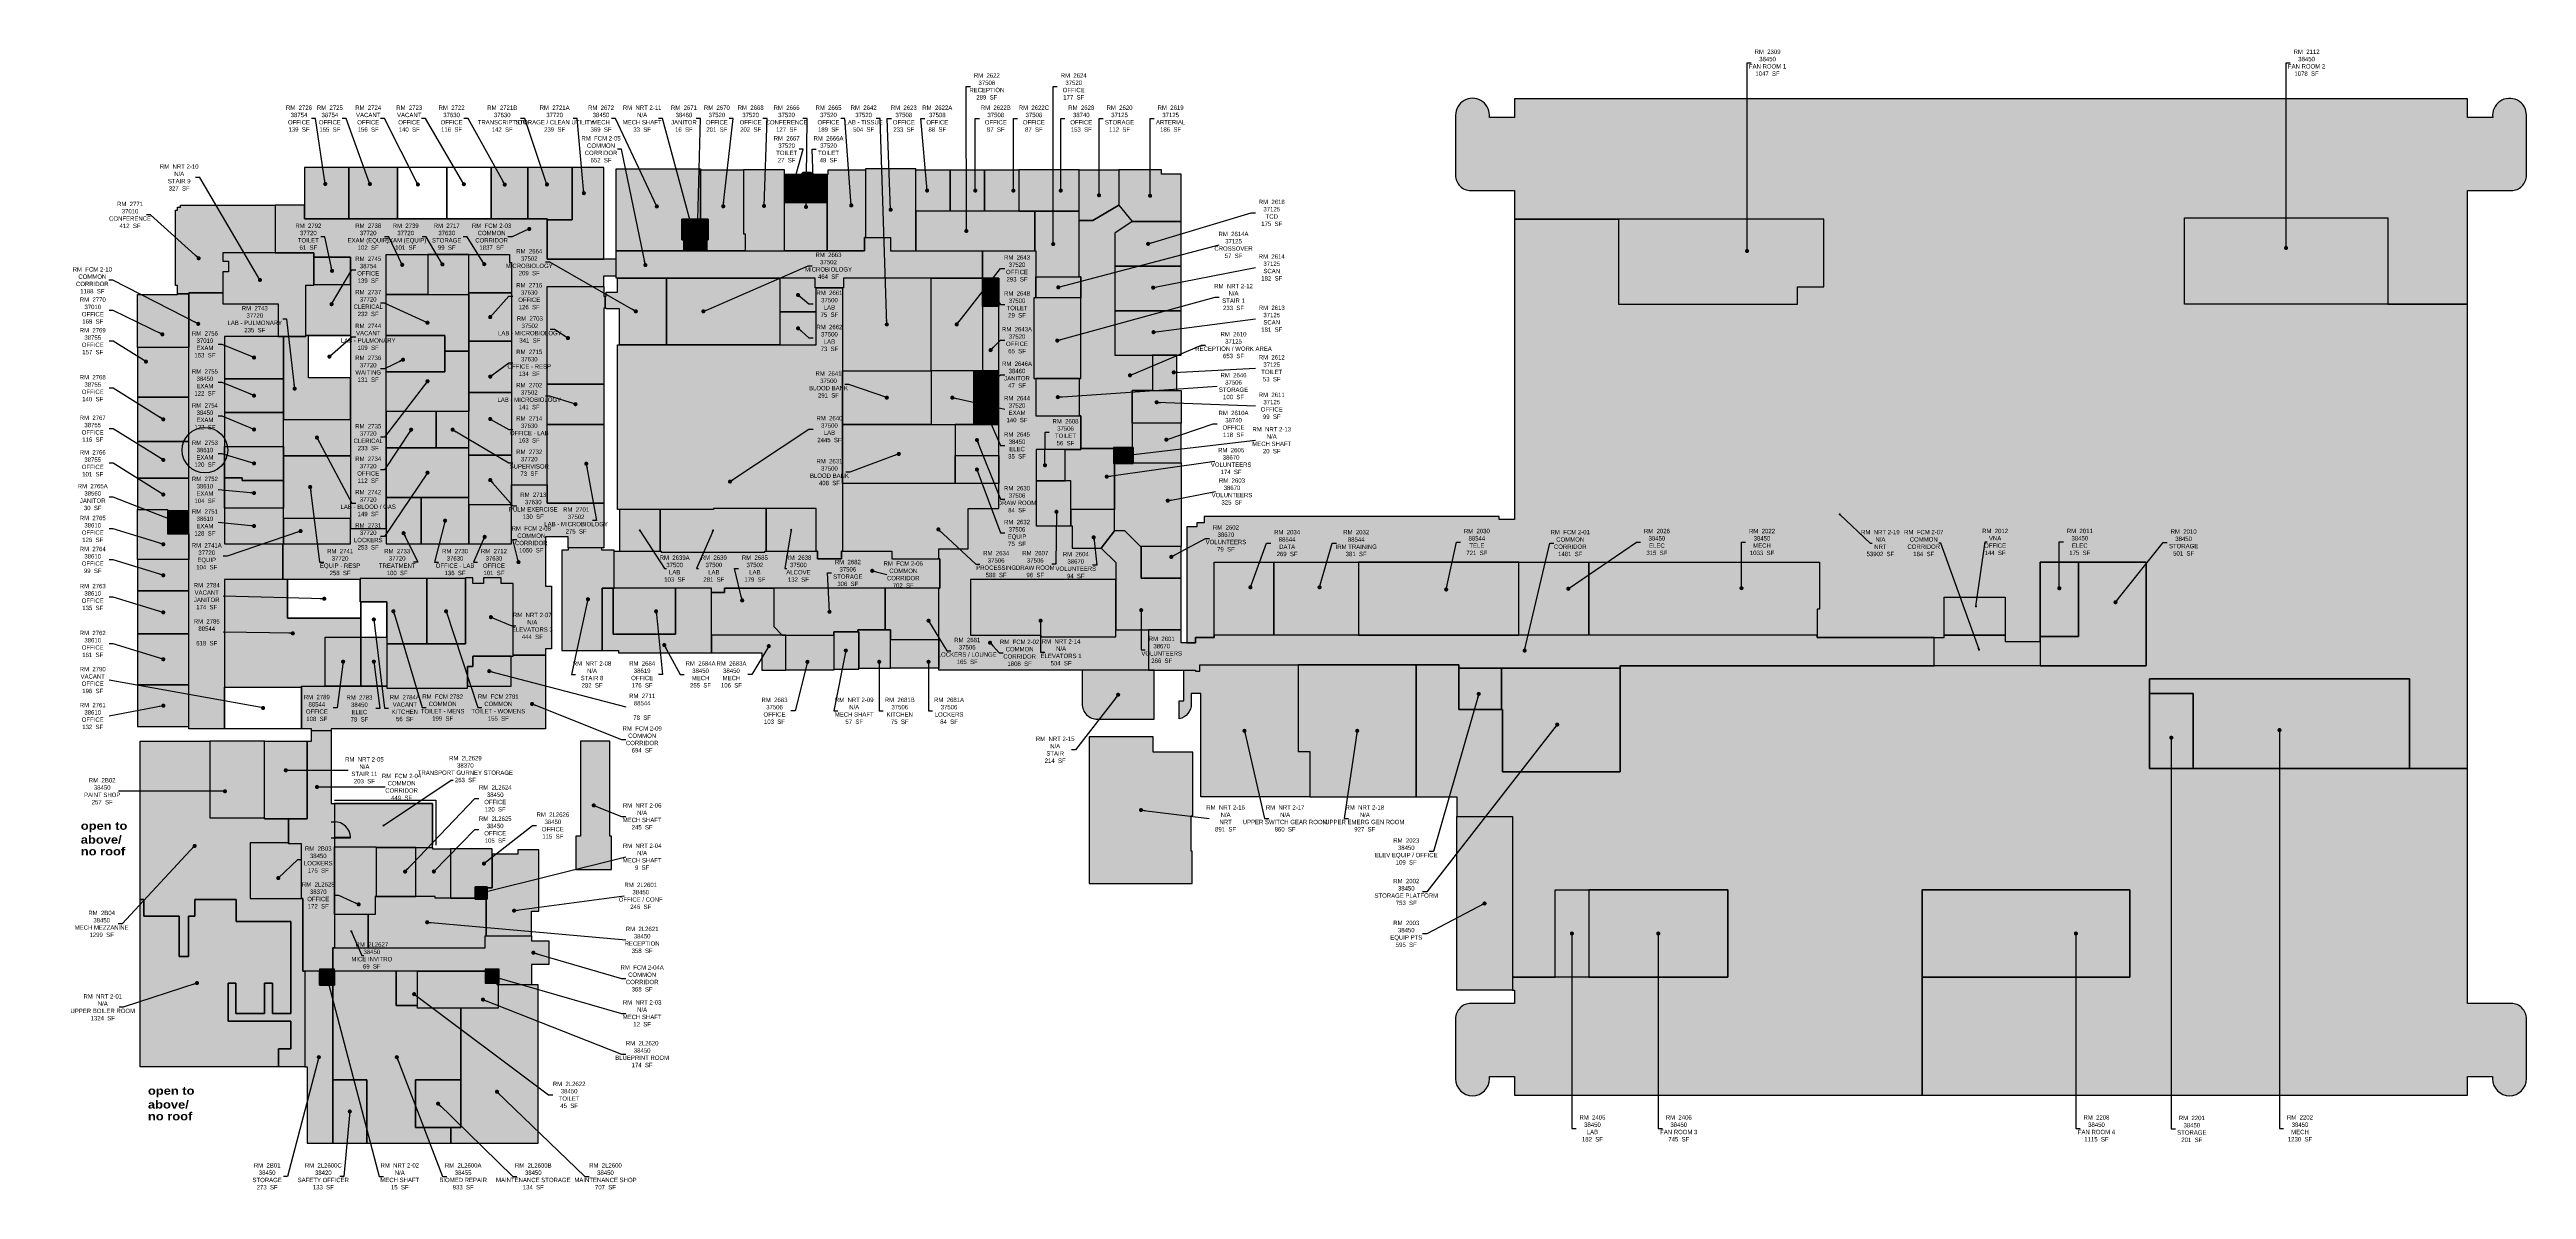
# Model space of a CAD drawing. Header units: inches. Extents: x 289 to 7656, y 1439 to 4830.
import ezdxf

# ---------------------------------------------------------------- set-up
doc = ezdxf.new("R2010")
doc.units = ezdxf.units.IN
doc.header["$MEASUREMENT"] = 0
doc.layers.get('Defpoints').update_dxf_attribs({"color": 31})
for name, color, linetype in [('0-LABEL', 3, 'Continuous'), ('1-NRT', 200, 'Continuous'), ('1-NRT-PTN', 253, 'Continuous'), ('3-FCM', 190, 'Continuous'), ('3-FCM-PTN', 9, 'Continuous'), ('4-OCC', 6, 'Continuous'), ('4-OCC-PTN', 95, 'Continuous'), ('4-VACANT', 60, 'Continuous')]:
    doc.layers.add(name, color=color, linetype=linetype)
doc.styles.add('ArialB', font='')
doc.styles.add('ArialN', font='ARIALN.TTF')
doc.styles.get('ArialB').set_extended_font_data('Arial Black')
doc.dimstyles.new('AB-195', dxfattribs={"dimscale": 195, "dimtxt": 0.070312, "dimasz": 0.0625, "dimexe": 0.0625, "dimexo": 0.125, "dimgap": 0.25, "dimtad": 0, "dimdec": 4, "dimrnd": 0.0625, "dimzin": 0, "dimdsep": 46, "dimlunit": 4, "dimtxsty": 'ArialN', "dimblk": 'ARCHTICK', "dimcen": 0.0625, "dimclrd": 256, "dimclre": 256, "dimclrt": 256, "dimadec": 0, "dimazin": 0, "dimtfac": 1, "dimtdec": 4, "dimtofl": 0, "dimtmove": 2, "dimatfit": 3, "dimldrblk": 'DOT', "dimfxl": 0, "dimfrac": 2, "dimtolj": 1, "dimtzin": 0, "dimlwd": -1, "dimlwe": -1, "dimarcsym": 0})

# ---------------------------------------------------------------- blocks, each defined once
blk = doc.blocks.new('_ArchTick')
at = {"const_width": 0.15}
blk.add_lwpolyline([(-0.5, -0.5), (0.5, 0.5)], dxfattribs=at)
blk = doc.blocks.new('_Dot')
at = {"lineweight": -2}
blk.add_line((-0.5, 0), (-1, 0), dxfattribs=at)
at = {"const_width": 0.5}
blk.add_lwpolyline([(-0.25, 0, 1), (0.25, 0, 1)], format="xyb", close=True, dxfattribs=at)

msp = doc.modelspace()

# ---------------------------------------------------------------- hatches: boundary and pattern name
at = {"layer": '1-NRT-PTN'}
for points in [[(6638.3, 4072), (6638.3, 4328.7), (7242.8, 4328.7), (7242.8, 4072), (7480, 4072), (7480, 4410), (7610, 4410, 0.414203), (7655.5, 4455.5), (7655.5, 4634.2, 1.066903), (7555.2, 4627.7), (7480, 4627.7), (7480, 4683), (4646, 4683), (4646, 4627.7), (4570.8, 4627.7, 1.06688), (4470.5, 4634.2), (4470.5, 4455.5, 0.414214), (4516, 4410), (4646, 4410), (4646, 4325.5), (4954.8, 4325.5), (5565.8, 4325.5), (5565.8, 4124), (5487.8, 4124), (5487.8, 4072), (4954.8, 4072), (4954.8, 4325.5), (4646, 4325.5), (4646, 3431.7), (4600, 3431.7), (4600, 3440.5), (3723, 3440.5), (3723, 3422), (3701, 3422), (3701, 3410), (3671, 3410), (3671, 3087.2), (3671, 3064.7), (3697.5, 3064.7), (3697.5, 3080.7), (3752.3, 3080.7), (3752.3, 3305), (4182, 3305), (5552.8, 3305), (5552.8, 3165.2), (5546.3, 3165.2), (5546.3, 3080.7), (5552.8, 3080.7), (5923.3, 3080.7), (5923.3, 3201), (6105.2, 3201), (6105.2, 3068.7), (6209.3, 3068.7), (6209.3, 3305), (6524.5, 3305), (6524.5, 2996.2), (6209.3, 2996.2), (4960.2, 2996.2), (4960.2, 2681), (4610.3, 2681), (4610.3, 2759), (4610.3, 2812.6), (4610.3, 2866.2), (4480.3, 2866.2), (4480.3, 2999.5), (4353.5, 2999.5), (4353.5, 2606.2), (4473.8, 2606.2), (4473.8, 2547.7), (4639.5, 2547.7), (4639.5, 2070), (4766.3, 2070), (4766.3, 2330), (5279.8, 2330), (5279.8, 2070), (4766.3, 2070), (4639.5, 2070), (4639.5, 2031), (4646, 2031), (4646, 1992), (4516, 1992, 0.414214), (4470.5, 1946.5), (4470.5, 1767.7, 1.066919), (4570.8, 1774.2), (4646, 1774.2), (4646, 1719), (5858.3, 1719), (5858.3, 2070), (5858.3, 2330), (6475.8, 2330), (6475.8, 2070), (5858.3, 2070), (5858.3, 1719), (7480, 1719), (7480, 1774.2), (7555.2, 1774.2, 1.066919), (7655.5, 1767.7), (7655.5, 1946.5, 0.414214), (7610, 1992), (7480, 1992), (7480, 2690.7), (7307.8, 2690.7), (6534.3, 2690.7), (6534.3, 2957.2), (7307.8, 2957.2), (7307.8, 2690.7), (7480, 2690.7), (7480, 4072), (7242.8, 4072)], [(2169.5, 4325.5), (2247.5, 4325.5), (2247.5, 4263.7), (2169.5, 4263.7)], [(804.5, 4225), (804.5, 4200.5), (821.5, 4200.5), (821.5, 4168.5), (804.5, 4168.5), (804.5, 4073.5), (968.5, 4073.5), (968.5, 3976.5), (1051.5, 3976.5), (1051.5, 4128.5), (1074.5, 4128.5), (1074.5, 4225)], [(3355.8, 4091.5), (3216, 4091.5), (3216, 3851), (3355.8, 3851)], [(3453.3, 3646.2), (3453.3, 3598), (3511.8, 3598), (3511.8, 3646.2)], [(1812, 3041.7), (1932.3, 3041.7), (1932.3, 3227), (1968, 3227), (1968, 3340.7), (1931.5, 3340.7), (1931.5, 3347.2), (1831.5, 3347.2), (1831.5, 3340.7), (1812, 3340.7)], [(1579.5, 3241.5), (1547.5, 3241.5), (1547.5, 3258.5), (1525.5, 3258.5), (1525.5, 3061.5), (1291.5, 3061.5), (1291.5, 2929.5), (1531.5, 2929.5), (1531.5, 2994.5), (1547.5, 2994.5), (1547.5, 3025.5), (1667.5, 3025.5), (1667.5, 3241.5), (1631.5, 3241.5), (1631.5, 3258.5), (1579.5, 3258.5)], [(3453.3, 3253), (3027.5, 3253), (3027.5, 3087.2), (3237.3, 3087.2), (3237.3, 3082.8), (3459.7, 3082.8), (3459.7, 3253)], [(2621.3, 3097), (2621.3, 2986.5), (2696, 2986.5), (2696, 3097)], [(4002.5, 2999.5), (3710, 2999.5), (3710, 2980), (3697.5, 2980), (3697.5, 2983.2), (3662.5, 2983.2), (3662.5, 2914.5), (3662.5, 2892), (3648.5, 2892), (3648.5, 2838.5, 0.353866), (3684.5, 2883), (3684.5, 2914.5), (3713.3, 2914.5), (3713.3, 2606.2), (4036.6, 2606.2), (4036.6, 2741.1), (4002.5, 2741.1)], [(4353.5, 2999.5), (4002.5, 2999.5), (4002.5, 2741.1), (4036.6, 2741.1), (4036.6, 2606.2), (4353.5, 2606.2)], [(1054.8, 2541.2), (999.5, 2541.2), (928, 2541.2), (928, 2772), (1054.8, 2772)], [(1867.8, 2772), (1867.8, 2489.2), (1854.3, 2489.2), (1854.3, 2390), (1960.5, 2390), (1960.5, 2489.2), (1955.5, 2489.2), (1955.5, 2772)], [(3571, 2739), (3571, 2785.5), (3381, 2785.5), (3381, 2349), (3687, 2349), (3687, 2445), (3684, 2445), (3684, 2550), (3689, 2550), (3689, 2739)], [(558.5, 2301.5), (569, 2301.5), (569, 2251.5), (674, 2251.5), (674, 2132), (702, 2132), (702, 2251.5), (721, 2251.5), (721, 2301.5), (843.5, 2301.5), (843.5, 2235.7), (1006, 2235.7), (1006, 1962.5), (951.8, 1962.5), (951.8, 2052.5), (928.3, 2052.5), (928.3, 1962.5), (843.3, 1962.5), (843.3, 2052.5), (819.8, 2052.5), (819.8, 1939), (1006, 1939), (1006, 1857.2), (970, 1857.2), (970, 1803.5), (558.5, 1803.5)], [(1554.3, 2339), (1554.3, 2302.5), (1590, 2302.5), (1590, 2339)], [(1091.3, 2046), (1136, 2046), (1136, 2094), (1091.3, 2094)], [(1584, 2094), (1584, 2052), (1626, 2052), (1626, 2094)]]:
    msp.add_hatch(color=256, dxfattribs=at).paths.add_polyline_path(points)
h = msp.add_hatch(color=256, dxfattribs=at)
edge = h.paths.add_edge_path()
edge.add_line((3405.5, 2837.5), (3574, 2837.5))
edge.add_line((3574, 2837.5), (3574, 2898.5))
edge.add_line((3574, 2898.5), (3574, 2911))
edge.add_line((3574, 2911), (3574, 2983.2))
edge.add_line((3574, 2983.2), (3360, 2983.2))
edge.add_line((3360, 2983.2), (3360, 2976.7))
edge.add_line((3360, 2976.7), (3360, 2913))
edge.add_line((3360, 2913), (3360, 2883))
edge.add_arc((3405.5, 2883), 45.5, 179.99992, 270)
at = {"layer": '3-FCM-PTN'}
for points in [[(1289.5, 3404.6), (1289.5, 4220), (1656.5, 4220), (1656.5, 4196), (1662.5, 4196), (1662.5, 3534.6), (1757.8, 3534.6), (1768.5, 3534.6), (1768.5, 4124.5), (1937.5, 4124.5), (1937.5, 4156.5), (1974.5, 4156.5), (1974.5, 4206.5), (1768.5, 4206.5), (1768.5, 4326), (1047.5, 4326), (1047.5, 4367), (959.8, 4367), (959.8, 4225), (1074.5, 4225), (1074.5, 4211.9), (1183.5, 4211.9), (1183.5, 3404.6)], [(3063.3, 4231.2), (3063.3, 4150), (2650.5, 4150), (2650.5, 4120.7), (2566, 4120.7), (2566, 4150), (1977.8, 4150), (1974.5, 4150), (1974.5, 4198.7), (1974.5, 4211.7), (1974.5, 4231.2), (2712.3, 4231.2), (2712.3, 4270.2), (2790.3, 4270.2), (2790.3, 4231.2)], [(3063.3, 4150), (3063.3, 4231.2), (3222.5, 4231.2), (3222.5, 4091.5), (3216, 4091.5), (3216, 3851), (3222.5, 3851), (3222.5, 3740.5), (3355.8, 3740.5), (3355.8, 3639.7), (3222.8, 3639.7), (3222.8, 3412.8), (3329.8, 3412.8), (3329.8, 3346.8), (3416.3, 3346.8), (3459.7, 3303.3), (3459.7, 3253), (3027.5, 3253), (3027.5, 3087.2), (3237.3, 3087.2), (3237.3, 3082.8), (3459.7, 3082.8), (3459.7, 3103.5), (3557.2, 3103.5), (3557.2, 2983.2), (2933.3, 2983.2), (2933.3, 3227), (2936.5, 3227), (2936.5, 3314.7), (2933.3, 3314.7), (2933.3, 3344), (3021, 3344), (3021, 3464.2), (3112, 3464.2), (3112, 4150)], [(703.5, 2809.3), (703.5, 4105.5), (804.5, 4105.5), (804.5, 4073.5), (968.5, 4073.5), (968.5, 3976.5), (809.5, 3976.5), (809.5, 3359.5), (982.5, 3359.5), (982.5, 3253.5), (809.5, 3253.5), (809.5, 2809.3)], [(982.5, 3359.5), (1183.5, 3359.5), (1183.5, 3404.6), (1289.5, 3404.6), (1289.5, 3359.5), (1662.5, 3359.5), (1662.5, 3534.6), (1768.5, 3534.6), (1768.5, 3480.5), (1937.5, 3480.5), (1937.5, 3347.2), (1831.5, 3347.2), (1831.5, 3380), (1763.5, 3380), (1763.5, 3233.6), (1781.7, 3233.6), (1781.7, 3046.6), (1763.5, 3046.6), (1763.5, 3028.5), (1667.5, 3028.5), (1667.5, 3241.5), (1631.5, 3241.5), (1631.5, 3258.5), (1579.5, 3258.5), (1579.5, 3241.5), (1547.5, 3241.5), (1547.5, 3258.5), (1525.5, 3258.5), (1525.5, 3256), (1212.5, 3256), (1212.5, 3253.5), (982.5, 3253.5)], [(2936.5, 3314.7), (2936.5, 3227), (2296.3, 3227), (2296.3, 3214), (2257.3, 3214), (2257.3, 3227), (1968, 3227), (1968, 3337.5), (2107.7, 3337.5), (2107.7, 3334.2), (2416.5, 3334.2), (2416.5, 3337.5), (2572.5, 3337.5), (2572.5, 3314.7), (2644, 3314.7), (2644, 3337.5), (2793.5, 3337.5), (2793.5, 3314.7)], [(1212.5, 3256), (1212.5, 3186.5), (1291.5, 3186.5), (1291.5, 3061.5), (1410.5, 3061.5), (1410.5, 3256)], [(1410.5, 3256), (1410.5, 3061.5), (1525.5, 3061.5), (1525.5, 3256)], [(3752.3, 3087.2), (3752.3, 3080.7), (3697.5, 3080.7), (3697.5, 3064.7), (3654.8, 3064.7), (3654.8, 3103.5), (3557.2, 3103.5), (3557.2, 2983.2), (3574, 2983.2), (3654.8, 2983.2), (3697.5, 2983.2), (3710, 2980), (3710, 2999.5), (4480.3, 2999.5), (4480.3, 2989.7), (4960.2, 2989.7), (4960.2, 2996.2), (5894, 2996.2), (5894, 3080.7), (5890.8, 3080.7), (5546.3, 3080.7), (5546.3, 3087.2)], [(1667.5, 3028.5), (1763.5, 3028.5), (1763.5, 2809.3), (1126.3, 2809.3), (1126.3, 2803.5), (1067.5, 2803.3), (1067.5, 2809.3), (1038.5, 2809.3), (1038.5, 2935.5), (1291.5, 2935.5), (1291.5, 2929.5), (1531.5, 2929.5), (1531.5, 2935.5), (1661.5, 2935.5), (1661.5, 3025.5), (1667.5, 3025.5)], [(5894, 2996.2), (5894, 3080.7), (5923.3, 3080.7), (5923.3, 3087.2), (6105.2, 3087.2), (6105.2, 3068.7), (6209.3, 3068.7), (6209.3, 2996.2)], [(1054.8, 2772), (1067.5, 2772), (1067.5, 2803.3), (1126.3, 2803.5), (1126.3, 2586.5), (1136, 2586.5), (1136, 2157), (1131.1, 2157), (1131.1, 2094), (1091.3, 2094), (1091.3, 2088), (1041.8, 2088), (1041.8, 2304), (1038.5, 2304), (1038.5, 2466.5), (999.5, 2466.5), (999.5, 2541.2), (1054.8, 2541.2)], [(1131.1, 2100), (1131.1, 2157), (1584.5, 2157), (1584.5, 2192.7), (1722, 2192.7), (1722, 2178), (1774.2, 2178), (1774.2, 2107.7), (1722, 2107.7), (1722, 2047.2), (1620, 2047.2), (1620, 2052), (1626, 2052), (1626, 2094), (1584, 2094), (1584, 2088), (1136, 2088), (1136, 2094), (1131.1, 2094)]]:
    msp.add_hatch(color=256, dxfattribs=at).paths.add_polyline_path(points)
at = {"layer": '4-OCC-PTN'}
for color, points in [(87, [(1178.5, 4326), (1178.5, 4479), (1047.5, 4479), (1047.5, 4326)]), (87, [(1324, 4326), (1324, 4479), (1178.5, 4479), (1178.5, 4326)]), (150, [(1711.3, 4326), (1711.3, 4479), (1602.5, 4479), (1602.5, 4326)]), (150, [(1843.5, 4479), (1711.3, 4479), (1711.3, 4326), (1768.5, 4326), (1768.5, 4323.5), (1843.5, 4323.5)]), (33, [(1768.5, 4323.5), (1768.5, 4206.5), (1937.5, 4206.5), (1937.5, 4479), (1843.5, 4479), (1843.5, 4323.5)]), (55, [(1977.8, 4231.2), (1974.5, 4231.2), (1974.5, 4475), (2224.8, 4475), (2224.8, 4325.5), (2169.5, 4325.5), (2169.5, 4263.7), (2174.4, 4263.7), (2174.4, 4231.2)]), (11, [(2352.4, 4471.7), (2352.4, 4281.2), (2357.3, 4281.2), (2357.3, 4231.2), (2244.3, 4231.2), (2244.3, 4263.7), (2247.5, 4263.7), (2247.5, 4325.5), (2224.8, 4325.5), (2224.8, 4471.7), (2352.4, 4471.7)]), (11, [(2474.3, 4231.2), (2474.3, 4471.7), (2352.4, 4471.7), (2352.4, 4281.2), (2357.3, 4281.2), (2357.3, 4231.2)]), (11, [(2520.5, 4458.7), (2520.5, 4374.2), (2474.3, 4374.2), (2474.3, 4458.7)]), (11, [(2520.5, 4458.7), (2523.8, 4458.7), (2530.3, 4465.2), (2553, 4465.2), (2559.5, 4458.7), (2566, 4458.7), (2598.5, 4458.7), (2601.8, 4458.7), (2601.8, 4374.2), (2520.5, 4374.2)]), (11, [(2601.8, 4458.7), (2605, 4458.7), (2605, 4471.7), (2712.3, 4471.7), (2715.5, 4471.7), (2715.5, 4270.2), (2712.3, 4270.2), (2712.3, 4231.2), (2601.8, 4231.2)]), (37, [(2865, 4231.2), (2865, 4475), (2715.5, 4475), (2715.5, 4270.2), (2790.3, 4270.2), (2790.3, 4231.2)]), (37, [(2967.5, 4471.7), (2967.5, 4348.7), (2865, 4348.7), (2865, 4471.7)]), (37, [(2967.5, 4471.7), (3069.8, 4471.7), (3069.8, 4348.7), (2967.5, 4348.7)]), (37, [(3172, 4471.7), (3172, 4348.7), (3069.8, 4348.7), (3069.8, 4471.7)]), (15, [(3350.9, 4351.5), (3350.9, 4471.7), (3172, 4471.7), (3172, 4348.7), (3350.9, 4348.7)]), (24, [(3391.8, 4320.7), (3350.9, 4320.7), (3350.9, 4471.7), (3469.3, 4471.7), (3469.3, 4366.7)]), (24, [(3654.8, 4317.7), (3654.8, 4458.7), (3596.3, 4458.7), (3596.3, 4471.7), (3469.3, 4471.7), (3469.3, 4366.7), (3508.2, 4317.7)]), (11, [(2601.8, 4374.2), (2601.8, 4231.2), (2474.3, 4231.2), (2474.3, 4374.2)]), (37, [(3219.3, 4231.2), (3219.3, 4348.7), (2865, 4348.7), (2865, 4231.2)]), (11, [(3222.5, 4153.2), (3350.9, 4153.2), (3350.9, 4348.7), (3219.3, 4348.7), (3219.3, 4231.2), (3222.5, 4231.2)]), (24, [(3457.3, 3920.7), (3569.1, 3920.7), (3569.1, 3815.2), (3508.5, 3815.2), (3508.5, 3646.2), (3453.3, 3646.2), (3453.3, 3643), (3355.8, 3643), (3355.8, 3740.5), (3352.5, 3740.5), (3352.5, 3851), (3355.8, 3851), (3355.8, 3920.7), (3355.8, 4091.5), (3355.8, 4153.2), (3350.9, 4153.2), (3350.9, 4320.7), (3391.8, 4320.7), (3469.3, 4366.7), (3508.2, 4317.7), (3457.3, 4283.7)]), (24, [(3508.2, 4317.7), (3457.3, 4283.7), (3457.3, 4185.7), (3654.8, 4185.7), (3654.8, 4317.7)]), (55, [(5565.8, 4325.5), (4954.8, 4325.5), (4954.8, 4072), (5487.8, 4072), (5487.8, 4124), (5565.8, 4124)]), (55, [(6638.3, 4328.7), (7242.8, 4328.7), (7242.8, 4072), (6638.3, 4072)]), (33, [(1074.5, 4211.9), (1074.5, 4131), (1183.5, 4131), (1183.5, 4211.9)]), (33, [(1413.5, 4220), (1413.5, 4101), (1289.5, 4101), (1289.5, 4220)]), (33, [(1536.3, 4101), (1536.3, 4220), (1413.5, 4220), (1413.5, 4101)]), (150, [(1662.5, 4105.5), (1536.3, 4105.5), (1536.3, 4220), (1656.5, 4220), (1656.5, 4196), (1662.5, 4196)]), (201, [(2244.3, 4231.2), (2244.3, 4263.7), (2174.4, 4263.7), (2174.4, 4231.2)]), (87, [(1183.5, 3979), (1051.5, 3979), (1051.5, 4128.5), (1074.5, 4128.5), (1074.5, 4131), (1183.5, 4131)]), (32, [(2124, 4150), (2124, 3951.7), (1984.3, 3951.7), (1984.3, 4057.9), (1944.5, 4057.9), (1944.5, 4060), (1941, 4060), (1941, 4096), (1944.5, 4096), (1944.5, 4108), (1977.8, 4108), (1977.8, 4150)]), (32, [(2124, 4150), (2460.8, 4150), (2460.8, 3951.7), (2124, 3951.7)]), (181, [(2460.8, 4049.2), (2569.2, 4049.2), (2569.2, 4120.7), (2566, 4120.7), (2566, 4150), (2460.8, 4150)]), (11, [(2910.5, 3873.7), (2910.5, 4150), (2650.5, 4150), (2650.5, 4120.7), (2647.3, 4120.7), (2647.3, 3873.7)]), (11, [(2910.5, 4150), (3063.3, 4150), (3063.3, 3873.7), (3037.3, 3873.7), (2910.5, 3873.7)]), (181, [(3063.3, 4150), (3112, 4150), (3112, 4065.5), (3063.3, 4065.5)]), (24, [(3222.5, 4153.2), (3355.8, 4153.2), (3355.8, 4091.5), (3222.5, 4091.5)]), (24, [(3457.3, 4052.7), (3654.8, 4052.7), (3654.8, 4185.7), (3457.3, 4185.7)]), (33, [(1289.5, 4101), (1536.3, 4101), (1536.3, 3932.8), (1464, 3932.8), (1464, 3979), (1289.5, 3979)]), (150, [(1662.5, 3962), (1536.3, 3962), (1536.3, 4105.5), (1662.5, 4105.5)]), (32, [(1937.5, 3834.5), (1768.5, 3834.5), (1768.5, 4124.5), (1937.5, 4124.5), (1937.5, 4096), (1941, 4096), (1941, 4060), (1937.5, 4060)]), (181, [(2569.3, 3464.2), (2263.8, 3464.2), (2263.8, 3461), (1977.8, 3461), (1977.8, 3948.5), (1977.8, 3951.7), (2566, 3951.7), (2569.2, 3951.7), (2569.2, 4120.7), (2644, 4120.7), (2647.3, 4120.7), (2647.3, 3337.5), (2644, 3337.5), (2644, 3314.7), (2572.5, 3314.7), (2572.5, 3337.5), (2569.3, 3337.5)]), (11, [(3063.3, 4065.5), (3063.3, 3873.7), (3112, 3873.7), (3112, 4065.5)]), (24, [(3457.3, 3920.7), (3654.8, 3920.7), (3654.8, 4052.7), (3457.3, 4052.7)]), (33, [(1059, 3979), (1051.5, 3979), (1051.5, 3976.5), (984.5, 3976.5), (984.5, 3729.5), (1183.5, 3729.5), (1183.5, 3853.5), (1059, 3853.5)]), (33, [(1289.5, 3979), (1464, 3979), (1464, 3871), (1289.5, 3871)]), (181, [(2460.8, 4049.2), (2460.8, 3951.7), (2569.2, 3951.7), (2569.2, 4049.2)]), (33, [(1289.5, 3871), (1461.5, 3871), (1464, 3871), (1464, 3929.5), (1464, 3932.8), (1536.3, 3932.8), (1536.3, 3753), (1289.5, 3753)]), (150, [(1662.5, 3809), (1536.3, 3809), (1536.3, 3962), (1662.5, 3962)]), (24, [(3569.1, 3854.5), (3569.1, 3818.5), (3569.1, 3815.2), (3641.8, 3815.2), (3641.8, 3920.7), (3569.1, 3920.7)]), (32, [(1937.5, 3714.7), (1768.5, 3714.7), (1768.5, 3834.5), (1937.5, 3834.5)]), (181, [(2910.5, 3714.5), (2647.3, 3714.5), (2647.3, 3873.7), (2910.5, 3873.7)]), (11, [(2910.5, 3714.5), (3037.3, 3714.5), (3037.3, 3873.7), (2910.5, 3873.7)]), (201, [(3112, 3873.7), (3037.3, 3873.7), (3037.3, 3782.7), (3112, 3782.7)]), (36, [(3352.5, 3851), (3222.5, 3851), (3222.5, 3740.5), (3352.5, 3740.5)]), (150, [(1662.5, 3623), (1536.3, 3623), (1536.3, 3809), (1662.5, 3809)]), (55, [(3112, 3782.7), (3037.3, 3782.7), (3037.3, 3714.5), (3112, 3714.5)]), (24, [(3641.8, 3815.2), (3654.8, 3815.2), (3654.8, 3718.2), (3511.8, 3718.2), (3508.5, 3718.2), (3508.5, 3815.2)]), (55, [(984.5, 3749.8), (809.5, 3749.8), (809.5, 3649), (984.5, 3649)]), (33, [(1183.5, 3621.5), (984.5, 3621.5), (984.5, 3729.5), (1183.5, 3729.5)]), (33, [(1439, 3753), (1289.5, 3753), (1289.5, 3644.9), (1439, 3644.9)]), (33, [(1439, 3753), (1439, 3644.9), (1536.3, 3644.9), (1536.3, 3750.5), (1536.3, 3753)]), (32, [(1937.5, 3714.7), (1937.5, 3480.5), (1768.5, 3480.5), (1768.5, 3714.7)]), (181, [(2982, 3539), (2647.3, 3539), (2647.3, 3714.5), (2982, 3714.5)]), (36, [(2982, 3711.2), (2982, 3624.9), (2982, 3621.6), (3112, 3621.6), (3112, 3714.5), (3037.3, 3714.5), (2982, 3714.5)]), (15, [(3511.8, 3646.2), (3511.8, 3600.7), (3654.8, 3600.7), (3654.8, 3718.2), (3508.5, 3718.2), (3508.5, 3646.2)]), (33, [(1183.5, 3435), (984.5, 3435), (984.5, 3621.5), (1183.5, 3621.5)]), (33, [(1536.3, 3499.5), (1536.3, 3644.9), (1289.5, 3644.9), (1289.5, 3497), (1536.3, 3497)]), (150, [(1662.5, 3623), (1662.5, 3475), (1536.3, 3475), (1536.3, 3623)]), (36, [(3051.8, 3539), (2982, 3539), (2982, 3621.6), (3112, 3621.6), (3112, 3539)]), (36, [(3222.8, 3546.5), (3309, 3546.5), (3309, 3639.7), (3222.8, 3639.7)]), (63, [(3449.3, 3461), (3326.5, 3461), (3326.5, 3546.5), (3309, 3546.5), (3309, 3639.7), (3355.8, 3639.7), (3355.8, 3643), (3453.3, 3643), (3453.3, 3598), (3456.5, 3598), (3456.5, 3461)]), (36, [(2647.3, 3539), (2647.3, 3337.5), (2793.5, 3337.5), (2793.5, 3314.7), (2933.3, 3314.7), (2933.3, 3344), (3021, 3344), (3021, 3464.2), (3112, 3464.2), (3112, 3539)]), (36, [(3326.5, 3412.8), (3326.5, 3546.5), (3222.8, 3546.5), (3222.8, 3412.8)]), (63, [(3533.1, 3351.7), (3486.6, 3398.3), (3456.5, 3398.3), (3456.5, 3401.5), (3456.5, 3461), (3456.5, 3598), (3511.8, 3598), (3511.8, 3600.7), (3654.8, 3600.7), (3654.8, 3351.7)]), (33, [(1394, 3497), (1289.5, 3497), (1289.5, 3359.5), (1394, 3359.5)]), (150, [(1536.3, 3359.5), (1536.3, 3497), (1394, 3497), (1394, 3359.5)]), (150, [(1662.5, 3475), (1536.3, 3475), (1536.3, 3359.5), (1662.5, 3359.5)]), (181, [(2419.8, 3337.5), (2419.8, 3464.2), (2263.8, 3464.2), (2263.8, 3461), (2104.5, 3461), (2104.5, 3337.5), (2107.7, 3337.5), (2107.7, 3334.2), (2416.5, 3334.2), (2416.5, 3337.5)]), (181, [(2569.3, 3396), (2569.3, 3464.2), (2419.8, 3464.2), (2419.8, 3337.5), (2569.3, 3337.5)]), (33, [(1183.5, 3435), (984.5, 3435), (984.5, 3359.5), (1183.5, 3359.5)]), (181, [(2104.5, 3418.7), (2104.5, 3457.7), (2104.5, 3461), (1984, 3461), (1984, 3337.5), (2104.5, 3337.5)]), (63, [(3326.5, 3461), (3326.5, 3412.8), (3329.8, 3412.8), (3329.8, 3346.8), (3416.3, 3346.8), (3456.5, 3398.3), (3456.5, 3461)]), (63, [(3416.3, 3346.8), (3459.7, 3303.3), (3459.7, 3103.5), (3654.8, 3103.5), (3654.8, 3256.7), (3535, 3256.7), (3535, 3351.7), (3533.1, 3351.7), (3486.6, 3398.3), (3456.5, 3398.3)]), (63, [(3535, 3351.7), (3535, 3260), (3535, 3256.7), (3654.8, 3256.7), (3654.8, 3351.7)]), (61, [(3752.3, 3305), (3930.2, 3305), (3930.2, 3087.2), (3752.3, 3087.2)]), (61, [(3930.2, 3305), (4182, 3305), (4182, 3087.2), (3930.2, 3087.2)]), (61, [(4182, 3305), (4182, 3087.2), (4659, 3087.2), (4659, 3305)]), (55, [(4659, 3305), (4867, 3305), (4867, 3087.2), (4659, 3087.2)]), (55, [(4867, 3305), (5552.8, 3305), (5552.8, 3165.2), (5546.3, 3165.2), (5546.3, 3087.2), (4867, 3087.2)]), (55, [(6209.3, 3080.7), (6209.3, 2996.2), (6524.5, 2996.2), (6524.5, 3305), (6323, 3305), (6323, 3084), (6209.3, 3084)]), (55, [(6209.3, 3084), (6323, 3084), (6323, 3305), (6209.3, 3305)]), (55, [(1932.3, 3227), (1932.3, 3041.7), (1981, 3041.7), (1981, 3035.2), (2257.3, 3035.2), (2257.3, 3227), (2150.3, 3227), (2150.3, 3090.2), (1965, 3090.2), (1965, 3227)]), (172, [(1965, 3227), (1965, 3090.2), (2150.3, 3090.2), (2150.3, 3227)]), (32, [(2442.5, 3227), (2442.5, 3113), (2468.2, 3087.2), (2257.3, 3087.2), (2257.3, 3214), (2296.3, 3214), (2296.3, 3227)]), (36, [(2442.5, 3227), (2442.5, 3113), (2468.2, 3087.2), (2474, 3087.2), (2478.3, 3087.2), (2621.3, 3087.2), (2621.3, 3097), (2692.8, 3097), (2692.8, 3100.2), (2692.8, 3103.5), (2771, 3103.5), (2774.3, 3103.5), (2774.3, 3227)]), (36, [(2774.3, 3227), (2774.3, 3103.5), (2790.3, 3103.5), (2790.3, 3074.2), (2933.3, 3074.2), (2933.3, 3227)]), (245, [(5923.3, 3201), (6105.2, 3201), (6105.2, 3087.2), (5923.3, 3087.2)]), (36, [(2692.8, 3103.5), (2692.8, 3097), (2696, 3097), (2696, 2989.7), (2790.3, 2989.7), (2790.3, 3103.5)]), (55, [(1215, 2935.5), (1215, 3082), (1291.5, 3082), (1291.5, 2935.5)]), (61, [(1531.5, 2994.5), (1531.5, 2935.5), (1661.5, 2935.5), (1661.5, 3025.5), (1547.5, 3025.5), (1547.5, 2994.5)]), (55, [(2257.3, 3087.2), (2257.3, 3035.2), (2406.8, 3035.2), (2406.8, 2983.2), (2478.3, 2983.2), (2478.3, 3087.2)]), (36, [(2478.3, 3087.2), (2621.3, 3087.2), (2621.3, 2983.2), (2478.3, 2983.2)]), (36, [(2826.8, 3074.2), (2933.3, 3074.2), (2933.3, 2989.7), (2790.3, 2989.7), (2790.3, 3074.2)]), (55, [(4564.8, 2989.7), (4480.3, 2989.7), (4480.3, 2866.2), (4607, 2866.2), (4607, 2989.7)]), (55, [(4610.3, 2866.2), (4610.3, 2681), (4960.2, 2681), (4960.2, 2989.7), (4607, 2989.7), (4607, 2866.2)]), (55, [(6534.3, 2957.2), (6534.3, 2913.7), (6664.3, 2913.7), (6664.3, 2690.7), (7307.8, 2690.7), (7307.8, 2957.2)]), (55, [(6534.3, 2690.7), (6664.3, 2690.7), (6664.3, 2913.7), (6534.3, 2913.7)]), (55, [(558.5, 2772), (765.5, 2772), (765.5, 2544.5), (928, 2544.5), (928, 2541.2), (999.5, 2541.2), (999.5, 2469.7), (885.8, 2469.7), (885.8, 2304), (1038.5, 2304), (1041.8, 2304), (1041.8, 2088), (1048.3, 2088), (1048.3, 1803.5), (970, 1803.5), (970, 1857.2), (1006, 1857.2), (1006, 1939), (819.8, 1939), (819.8, 2052.5), (843.3, 2052.5), (843.3, 1962.5), (928.3, 1962.5), (928.3, 2052.5), (951.8, 2052.5), (951.8, 1962.5), (1006, 1962.5), (1006, 2235.7), (843.5, 2235.7), (843.5, 2301.5), (721, 2301.5), (721, 2251.5), (702, 2251.5), (702, 2132), (674, 2132), (674, 2251.5), (569, 2251.5), (569, 2301.5), (558.5, 2301.5), (558.5, 2315)]), (55, [(765.5, 2772), (765.5, 2544.5), (928, 2544.5), (928, 2772)]), (58, [(1136, 2586.5), (1136, 2457.6), (1260, 2457.6), (1260, 2455.9), (1428, 2455.9), (1428, 2586.5)]), (55, [(4473.8, 2547.7), (4639.5, 2547.7), (4639.5, 2031), (4473.8, 2031)]), (55, [(999.5, 2466.5), (999.5, 2469.7), (885.8, 2469.7), (885.8, 2304), (1038.5, 2304), (1038.5, 2466.5)]), (58, [(1257, 2293), (1257, 2256.2), (1136, 2256.2), (1136, 2457.6), (1260, 2457.6), (1260, 2312.2), (1260, 2309.7), (1257, 2309.7)]), (55, [(1378.3, 2312.2), (1378.3, 2455.9), (1260, 2455.9), (1260, 2309.7), (1378.3, 2309.7)]), (55, [(1428, 2455.9), (1428, 2452.2), (1481.3, 2452.2), (1481.3, 2304.7), (1436, 2304.7), (1436, 2307.2), (1436, 2309.7), (1378.3, 2309.7), (1378.3, 2455.9)]), (55, [(1590, 2336.2), (1602.5, 2336.2), (1605, 2336.2), (1605, 2452.2), (1481.3, 2452.2), (1481.3, 2304.7), (1554.3, 2304.7), (1554.3, 2339), (1590, 2339)]), (55, [(1587.3, 2302.5), (1587.3, 2192.7), (1722, 2192.7), (1722, 2266.5), (1744.3, 2266.5), (1744.3, 2449), (1682, 2449), (1682, 2436), (1605, 2436), (1605, 2336.2), (1590, 2336.2), (1590, 2302.5)]), (55, [(1236.6, 2256.2), (1236.6, 2157), (1584.5, 2157), (1584.5, 2192.7), (1587.3, 2192.7), (1587.3, 2302.5), (1554.3, 2302.5), (1554.3, 2304.7), (1436, 2304.7), (1436, 2309.7), (1257, 2309.7), (1257, 2256.2)]), (55, [(4867, 2330), (4867, 2070), (4766.3, 2070), (4766.3, 2330)]), (55, [(4867, 2330), (4867, 2070), (5279.8, 2070), (5279.8, 2330)]), (55, [(5858.3, 2330), (5858.3, 2070), (6475.8, 2070), (6475.8, 2330)]), (55, [(1236.6, 2157), (1236.6, 2253), (1236.6, 2256.2), (1136, 2256.2), (1136, 2157)]), (55, [(1048.3, 2088), (1048.3, 1803.5), (1054.8, 1803.5), (1054.8, 1576), (1126.3, 1576), (1131.1, 1576), (1131.1, 2046), (1091.3, 2046), (1091.3, 2088)]), (225, [(1512.3, 1765.1), (1512.3, 1977.5), (1383.5, 1977.5), (1383.5, 1986), (1320, 1986), (1320, 2088), (1136, 2088), (1136, 2046), (1131.1, 2046), (1131.1, 1765.1), (1232.5, 1765.1), (1232.5, 1576), (1482.4, 1576), (1482.4, 1622.7), (1376.8, 1622.7), (1376.8, 1765.1)]), (55, [(1320, 2088), (1320, 1986), (1383.5, 1986), (1383.5, 2088)]), (55, [(1623, 2047.2), (1623, 1980), (1623, 1977.5), (1383.5, 1977.5), (1383.5, 2088), (1584, 2088), (1584, 2052), (1620, 2052), (1620, 2047.2)]), (55, [(1482.4, 1622.7), (1482.4, 1576), (1741.8, 1576), (1741.8, 2047.2), (1623, 2047.2), (1623, 1977.5), (1512.3, 1977.5), (1512.3, 1622.7)]), (240, [(1232.5, 1621.5), (1232.5, 1765.1), (1131.1, 1765.1), (1131.1, 1576), (1232.5, 1576)]), (55, [(1376.8, 1765.1), (1376.8, 1622.7), (1512.3, 1622.7), (1512.3, 1765.1)])]:
    msp.add_hatch(color=color, dxfattribs=at).paths.add_polyline_path(points)
h = msp.add_hatch(color=192, dxfattribs=at)
h.dxf.hatch_style = 1
h.paths.add_polyline_path([(669.5, 4103), (669.5, 4127.5), (663, 4127.5), (663, 4351.5), (669.5, 4351.5), (669.5, 4360.5), (678.5, 4360.5), (678.5, 4367), (959.8, 4367), (959.8, 4225), (804.5, 4225), (804.5, 4200.5), (821.5, 4200.5), (821.5, 4168.5), (804.5, 4168.5), (804.5, 4105.5), (703.5, 4105.5), (703.5, 4103)])
h = msp.add_hatch(color=192, dxfattribs=at)
h.dxf.hatch_style = 1
h.paths.add_polyline_path([(703.5, 3943), (550.5, 3943), (550.5, 4100.5), (669.5, 4100.5), (669.5, 4103), (703.5, 4103)])
h = msp.add_hatch(color=65, dxfattribs=at)
h.dxf.hatch_style = 1
h.paths.add_polyline_path([(703.5, 3943), (550.5, 3943), (550.5, 3795.5), (703.5, 3795.5)])
h = msp.add_hatch(color=192, dxfattribs=at)
h.dxf.hatch_style = 1
h.paths.add_polyline_path([(809.5, 3850.5), (984.5, 3850.5), (984.5, 3976.5), (809.5, 3976.5)])
h = msp.add_hatch(color=55, dxfattribs=at)
h.dxf.hatch_style = 1
h.paths.add_polyline_path([(984.5, 3850.5), (809.5, 3850.5), (809.5, 3749.8), (984.5, 3749.8)])
h = msp.add_hatch(color=65, dxfattribs=at)
h.dxf.hatch_style = 1
h.paths.add_polyline_path([(703.5, 3795.5), (550.5, 3795.5), (550.5, 3663.5), (703.5, 3663.5)])
h = msp.add_hatch(color=65, dxfattribs=at)
h.dxf.hatch_style = 1
h.paths.add_polyline_path([(703.5, 3663.5), (550.5, 3663.5), (550.5, 3554.5), (703.5, 3554.5)])
h = msp.add_hatch(color=31, dxfattribs=at)
h.dxf.hatch_style = 1
h.paths.add_polyline_path([(809.5, 3649), (984.5, 3649), (984.5, 3548), (862, 3548), (862, 3555.5), (809.5, 3555.5)])
h = msp.add_hatch(color=65, dxfattribs=at)
h.dxf.hatch_style = 1
h.paths.add_polyline_path([(703.5, 3554.5), (550.5, 3554.5), (550.5, 3461), (640, 3461), (640, 3457.5), (703.5, 3457.5)])
h = msp.add_hatch(color=31, dxfattribs=at)
h.dxf.hatch_style = 1
h.paths.add_polyline_path([(809.5, 3555.5), (859.5, 3555.5), (862, 3555.5), (862, 3550.5), (862, 3548), (984.5, 3548), (984.5, 3465), (809.5, 3465)])
h = msp.add_hatch(color=31, dxfattribs=at)
h.dxf.hatch_style = 1
h.paths.add_polyline_path([(984.5, 3465), (809.5, 3465), (809.5, 3359.5), (984.5, 3359.5)])
h = msp.add_hatch(color=31, dxfattribs=at)
h.dxf.hatch_style = 1
h.paths.add_polyline_path([(572.5, 3461), (640, 3461), (640, 3388.6), (703.5, 3388.6), (703.5, 3312.4), (550.5, 3312.4), (550.5, 3461)])
h = msp.add_hatch(color=202, dxfattribs=at)
h.dxf.hatch_style = 1
h.paths.add_polyline_path([(703.5, 3457.5), (642.5, 3457.5), (640, 3457.5), (640, 3391.1), (640, 3388.6), (703.5, 3388.6)])
h = msp.add_hatch(color=31, dxfattribs=at)
h.dxf.hatch_style = 1
h.paths.add_polyline_path([(703.5, 3312.4), (550.5, 3312.4), (550.5, 3219), (703.5, 3219)])
h = msp.add_hatch(color=61, dxfattribs=at)
h.dxf.hatch_style = 1
h.paths.add_polyline_path([(809.5, 2932.5), (1038.5, 2932.5), (1038.5, 2935.5), (1109, 2935.5), (1109, 3079.5), (1109, 3082), (1215, 3082), (1215, 3135.5), (1215, 3138), (999.5, 3138), (997, 3138), (997, 3253.5), (809.5, 3253.5)])
h = msp.add_hatch(color=31, dxfattribs=at)
h.dxf.hatch_style = 1
h.paths.add_polyline_path([(703.5, 3219), (550.5, 3219), (550.8, 3091.8), (703.5, 3091.8)])
h = msp.add_hatch(color=31, dxfattribs=at)
h.dxf.hatch_style = 1
h.paths.add_polyline_path([(703.5, 3091.8), (550.8, 3091.8), (550.8, 2940), (703.5, 2940)])
h = msp.add_hatch(color=61, dxfattribs=at)
h.dxf.hatch_style = 1
h.paths.add_polyline_path([(1109, 3082), (1215, 3082), (1215, 2935.5), (1109, 2935.5)])
h = msp.add_hatch(color=31, dxfattribs=at)
h.dxf.hatch_style = 1
h.paths.add_polyline_path([(703.5, 2940), (550.8, 2940), (550.8, 2815.5), (703.5, 2815.5)])

# ---------------------------------------------------------------- linework, layer by layer
at = {"color": 8}
for p, q in [((1126.3, 2532.5), (1136, 2532.5)), ((1126.3, 2484.5), (1136, 2484.5)), ((1136, 2486.2), (1184, 2486.2)), ((1136, 2484.5), (1136, 2486.2)), ((1136, 2484.5), (1184, 2484.5)), ((1184, 2484.5), (1184, 2486.2))]:
    msp.add_line(p, q, dxfattribs=at)
for points in [[(1136, 2596.2), (1437.8, 2596.2), (1437.8, 2462.5)], [(1136, 2586.5), (1428, 2586.5), (1428, 2462.5)]]:
    msp.add_lwpolyline(points, dxfattribs=at)
msp.add_arc((1136, 2484.5), 48.1, 2.08648, 90, dxfattribs=at)
at = {"layer": '1-NRT'}
msp.add_lwpolyline([(7480, 1992), (7480, 2690.7), (7307.8, 2690.7), (6534.3, 2690.7), (6534.3, 2957.2), (7307.8, 2957.2), (7307.8, 2690.7), (7480, 2690.7), (7480, 4072), (7242.8, 4072), (6638.3, 4072), (6638.3, 4328.7), (7242.8, 4328.7), (7242.8, 4072), (7480, 4072), (7480, 4410), (7610, 4410, 0.414214), (7655.5, 4455.5), (7655.5, 4634.2, 1.066888), (7555.2, 4627.7), (7480, 4627.7), (7480, 4683), (4646, 4683), (4646, 4627.7), (4571.3, 4627.7), (4571.3, 4634.2, 1.000002), (4470.5, 4634.2), (4470.5, 4455.5, 0.414214), (4516, 4410), (4646, 4410), (4646, 4325.5), (4954.8, 4325.5), (4954.8, 4072), (5487.8, 4072), (5487.8, 4124), (5565.8, 4124), (5565.8, 4325.5), (4954.8, 4325.5), (4646, 4325.5), (4646, 3431.7), (4600, 3431.7), (4600, 3440.5), (3723, 3440.5), (3723, 3422), (3701, 3422), (3701, 3410), (3671, 3410), (3671, 3087.2), (3671, 3064.7), (3697.5, 3064.7), (3697.5, 3080.7), (3752.3, 3080.7), (3752.3, 3305), (4182, 3305), (4182, 3305), (5552.8, 3305), (5552.8, 3165.2), (5546.3, 3165.2), (5546.3, 3080.7), (5552.8, 3080.7), (5923.3, 3080.7), (5923.3, 3201), (6105.2, 3201), (6105.2, 3068.7), (6209.3, 3068.7), (6209.3, 3305), (6524.5, 3305), (6524.5, 2996.2), (6209.3, 2996.2), (6209.3, 2996.2), (4960.2, 2996.2), (4960.2, 2681), (4610.3, 2681), (4610.3, 2759), (4610.3, 2812.6), (4610.3, 2866.2), (4480.3, 2866.2), (4480.3, 2999.5), (4353.5, 2999.5), (4353.5, 2999.5), (4353.5, 2606.2), (4473.8, 2606.2), (4473.8, 2547.7), (4639.5, 2547.7), (4639.5, 2070), (4639.5, 2070), (4766.3, 2070), (4766.3, 2330), (5279.8, 2330), (5279.8, 2070), (4766.3, 2070), (4639.5, 2070), (4639.5, 2031), (4646, 2031), (4646, 1992), (4516, 1992, 0.414214), (4470.5, 1946.5), (4470.5, 1767.7, 1), (4571.3, 1767.7), (4571.3, 1774.2), (4646, 1774.2), (4646, 1719), (5858.3, 1719), (5858.3, 2070), (5858.3, 2330), (6475.8, 2330), (6475.8, 2070), (5858.3, 2070), (5858.3, 1719), (7480, 1719), (7480, 1774.2), (7554.7, 1774.2), (7554.7, 1767.7, 1), (7655.5, 1767.7), (7655.5, 1946.5, 0.414214), (7610, 1992), (7480, 1992)], format="xyb", dxfattribs=at)
for points in [[(2169.5, 4325.5), (2247.5, 4325.5), (2247.5, 4263.7), (2169.5, 4263.7)], [(804.5, 4225), (804.5, 4200.5), (821.5, 4200.5), (821.5, 4168.5), (804.5, 4168.5), (804.5, 4073.5), (968.5, 4073.5), (968.5, 3976.5), (1051.5, 3976.5), (1051.5, 4128.5), (1074.5, 4128.5), (1074.5, 4225)], [(3355.8, 4091.5), (3216, 4091.5), (3216, 3851), (3355.8, 3851)], [(3453.3, 3646.2), (3453.3, 3598), (3511.8, 3598), (3511.8, 3646.2)], [(3453.3, 3253), (3027.5, 3253), (3027.5, 3087.2), (3237.3, 3087.2), (3237.3, 3082.8), (3459.7, 3082.8), (3459.7, 3253)], [(2621.3, 3097), (2621.3, 2986.5), (2696, 2986.5), (2696, 3097)], [(4036.6, 2606.2), (4353.5, 2606.2), (4353.5, 2999.5), (4002.5, 2999.5), (4002.5, 2741.1), (4036.6, 2741.1)], [(1054.8, 2541.2), (999.5, 2541.2), (999.5, 2541.2), (999.5, 2541.2), (928, 2541.2), (928, 2772), (1054.8, 2772)], [(1867.8, 2772), (1867.8, 2489.2), (1854.3, 2489.2), (1854.3, 2390), (1960.5, 2390), (1960.5, 2489.2), (1955.5, 2489.2), (1955.5, 2772)], [(3571, 2739), (3571, 2785.5), (3381, 2785.5), (3381, 2349), (3687, 2349), (3687, 2445), (3684, 2445), (3684, 2550), (3689, 2550), (3689, 2739)], [(558.5, 2301.5), (569, 2301.5), (569, 2251.5), (674, 2251.5), (674, 2132), (702, 2132), (702, 2251.5), (721, 2251.5), (721, 2301.5), (843.5, 2301.5), (843.5, 2235.7), (1006, 2235.7), (1006, 1962.5), (951.8, 1962.5), (951.8, 2052.5), (928.3, 2052.5), (928.3, 1962.5), (843.3, 1962.5), (843.3, 2052.5), (819.8, 2052.5), (819.8, 1939), (1006, 1939), (1006, 1857.2), (970, 1857.2), (970, 1803.5), (558.5, 1803.5)], [(1554.3, 2339), (1554.3, 2302.5), (1590, 2302.5), (1590, 2339)], [(1091.3, 2046), (1136, 2046), (1136, 2094), (1091.3, 2094)], [(1584, 2094), (1584, 2052), (1626, 2052), (1626, 2094)]]:
    msp.add_lwpolyline(points, close=True, dxfattribs=at)
for points in [[(1812, 3041.7), (1932.3, 3041.7), (1932.3, 3227), (1968, 3227), (1968, 3340.7), (1931.5, 3340.7), (1931.5, 3347.2), (1831.5, 3347.2), (1831.5, 3340.7), (1812, 3340.7), (1812, 3041.7)], [(1579.5, 3241.5), (1547.5, 3241.5), (1547.5, 3258.5), (1525.5, 3258.5), (1525.5, 3061.5), (1291.5, 3061.5), (1291.5, 2929.5), (1531.5, 2929.5), (1531.5, 2994.5), (1547.5, 2994.5), (1547.5, 3025.5), (1667.5, 3025.5), (1667.5, 3241.5), (1631.5, 3241.5), (1631.5, 3258.5), (1579.5, 3258.5), (1579.5, 3241.5)]]:
    msp.add_lwpolyline(points, dxfattribs=at)
for points in [[(3405.5, 2837.5), (3574, 2837.5), (3574, 2898.5), (3574, 2911), (3574, 2983.2), (3360, 2983.2), (3360, 2976.7), (3360, 2976.7), (3360, 2913), (3360, 2913), (3360, 2883, 0.414214)], [(3648.5, 2838.5), (3648.5, 2892), (3662.5, 2892), (3662.5, 2914.5), (3662.5, 2983.2), (3697.5, 2983.2), (3697.5, 2980), (3710, 2980), (3710, 2999.5), (4002.5, 2999.5), (4002.5, 2741.1), (4036.6, 2741.1), (4036.6, 2606.2), (3713.3, 2606.2), (3713.3, 2914.5), (3684.5, 2914.5), (3684.5, 2883, -0.353866)]]:
    msp.add_lwpolyline(points, format="xyb", close=True, dxfattribs=at)
at = {"layer": '3-FCM'}
for points in [[(1289.5, 3404.6), (1289.5, 4220), (1656.5, 4220), (1656.5, 4196), (1662.5, 4196), (1662.5, 3534.6), (1757.8, 3534.6), (1768.5, 3534.6), (1768.5, 4124.5), (1937.5, 4124.5), (1937.5, 4156.5), (1974.5, 4156.5), (1974.5, 4206.5), (1768.5, 4206.5), (1768.5, 4326), (1047.5, 4326), (1047.5, 4367), (959.8, 4367), (959.8, 4225), (1074.5, 4225), (1074.5, 4211.9), (1183.5, 4211.9), (1183.5, 3404.6)], [(3063.3, 4231.2), (3063.3, 4150), (2650.5, 4150), (2650.5, 4120.7), (2566, 4120.7), (2566, 4150), (1977.8, 4150), (1974.5, 4150), (1974.5, 4198.7), (1974.5, 4211.7), (1974.5, 4231.2), (2712.3, 4231.2), (2712.3, 4270.2), (2790.3, 4270.2), (2790.3, 4231.2)], [(3063.3, 4150), (3063.3, 4231.2), (3222.5, 4231.2), (3222.5, 4091.5), (3216, 4091.5), (3216, 3851), (3222.5, 3851), (3222.5, 3740.5), (3355.8, 3740.5), (3355.8, 3639.7), (3222.8, 3639.7), (3222.8, 3412.8), (3329.8, 3412.8), (3329.8, 3346.8), (3416.3, 3346.8), (3459.7, 3303.3), (3459.7, 3253), (3027.5, 3253), (3027.5, 3087.2), (3237.3, 3087.2), (3237.3, 3082.8), (3459.7, 3082.8), (3459.7, 3103.5), (3557.2, 3103.5), (3557.2, 2983.2), (2933.3, 2983.2), (2933.3, 3227), (2936.5, 3227), (2936.5, 3314.7), (2933.3, 3314.7), (2933.3, 3344), (3021, 3344), (3021, 3464.2), (3112, 3464.2), (3112, 4150), (3063.3, 4150)], [(703.5, 2809.3), (703.5, 4105.5), (804.5, 4105.5), (804.5, 4073.5), (968.5, 4073.5), (968.5, 3976.5), (809.5, 3976.5), (809.5, 3359.5), (982.5, 3359.5), (982.5, 3253.5), (809.5, 3253.5), (809.5, 2809.3)], [(982.5, 3359.5), (1183.5, 3359.5), (1183.5, 3404.6), (1289.5, 3404.6), (1289.5, 3359.5), (1662.5, 3359.5), (1662.5, 3534.6), (1768.5, 3534.6), (1768.5, 3480.5), (1937.5, 3480.5), (1937.5, 3347.2), (1831.5, 3347.2), (1831.5, 3380), (1763.5, 3380), (1763.5, 3233.6), (1781.7, 3233.6), (1781.7, 3046.6), (1763.5, 3046.6), (1763.5, 3028.5), (1667.5, 3028.5), (1667.5, 3241.5), (1631.5, 3241.5), (1631.5, 3258.5), (1579.5, 3258.5), (1579.5, 3241.5), (1547.5, 3241.5), (1547.5, 3258.5), (1525.5, 3258.5), (1525.5, 3256), (1212.5, 3256), (1212.5, 3253.5), (982.5, 3253.5)], [(2936.5, 3314.7), (2936.5, 3227), (2296.3, 3227), (2296.3, 3214), (2257.3, 3214), (2257.3, 3227), (1968, 3227), (1968, 3337.5), (2107.7, 3337.5), (2107.7, 3334.2), (2416.5, 3334.2), (2416.5, 3337.5), (2572.5, 3337.5), (2572.5, 3314.7), (2644, 3314.7), (2644, 3337.5), (2793.5, 3337.5), (2793.5, 3314.7)], [(1212.5, 3256), (1212.5, 3186.5), (1291.5, 3186.5), (1291.5, 3061.5), (1410.5, 3061.5), (1410.5, 3256)], [(1410.5, 3256), (1410.5, 3061.5), (1525.5, 3061.5), (1525.5, 3256)], [(5894, 3080.7), (5890.8, 3080.7), (5546.3, 3080.7), (5546.3, 3087.2), (3752.3, 3087.2), (3752.3, 3080.7), (3697.5, 3080.7), (3697.5, 3064.7), (3654.8, 3064.7), (3654.8, 3103.5), (3557.2, 3103.5), (3557.2, 2983.2), (3574, 2983.2), (3654.8, 2983.2), (3697.5, 2983.2), (3697.5, 2980), (3710, 2980), (3710, 2999.5), (4480.3, 2999.5), (4480.3, 2989.7), (4960.2, 2989.7), (4960.2, 2996.2), (5894, 2996.2), (5894, 3080.7)], [(1667.5, 3028.5), (1763.5, 3028.5), (1763.5, 2809.3), (1126.3, 2809.3), (1126.3, 2803.5), (1067.5, 2803.3), (1067.5, 2809.3), (1038.5, 2809.3), (1038.5, 2935.5), (1291.5, 2935.5), (1291.5, 2929.5), (1531.5, 2929.5), (1531.5, 2935.5), (1661.5, 2935.5), (1661.5, 3025.5), (1667.5, 3025.5)], [(5894, 2996.2), (5894, 3080.7), (5923.3, 3080.7), (5923.3, 3087.2), (6105.2, 3087.2), (6105.2, 3068.7), (6209.3, 3068.7), (6209.3, 2996.2)], [(1054.8, 2772), (1067.5, 2772), (1067.5, 2803.3), (1126.3, 2803.5), (1126.3, 2586.5), (1136, 2586.5), (1136, 2157), (1131.1, 2157), (1131.1, 2094), (1091.3, 2094), (1091.3, 2088), (1041.8, 2088), (1041.8, 2304), (1038.5, 2304), (1038.5, 2466.5), (999.5, 2466.5), (999.5, 2541.2), (1054.8, 2541.2)], [(1131.1, 2100), (1131.1, 2157), (1584.5, 2157), (1584.5, 2192.7), (1722, 2192.7), (1722, 2178), (1774.2, 2178), (1774.2, 2107.7), (1722, 2107.7), (1722, 2047.2), (1620, 2047.2), (1620, 2052), (1626, 2052), (1626, 2094), (1584, 2094), (1584, 2088), (1136, 2088), (1136, 2094), (1131.1, 2094)]]:
    msp.add_lwpolyline(points, close=True, dxfattribs=at)
at = {"layer": '4-OCC'}
for points in [[(1178.5, 4326), (1178.5, 4479), (1047.5, 4479), (1047.5, 4326)], [(1324, 4326), (1324, 4479), (1178.5, 4479), (1178.5, 4326)], [(1711.3, 4326), (1711.3, 4479), (1602.5, 4479), (1602.5, 4326)], [(1768.5, 4323.5), (1768.5, 4206.5), (1937.5, 4206.5), (1937.5, 4479), (1843.5, 4479), (1843.5, 4323.5), (1768.5, 4323.5)], [(1977.8, 4231.2), (1974.5, 4231.2), (1974.5, 4475), (2224.8, 4475), (2224.8, 4325.5), (2169.5, 4325.5), (2169.5, 4263.7), (2174.4, 4263.7), (2174.4, 4231.2)], [(2352.4, 4471.7), (2352.4, 4281.2), (2357.3, 4281.2), (2357.3, 4231.2), (2244.3, 4231.2), (2244.3, 4263.7), (2247.5, 4263.7), (2247.5, 4325.5), (2224.8, 4325.5), (2224.8, 4471.7), (2352.4, 4471.7)], [(2474.3, 4231.2), (2474.3, 4471.7), (2352.4, 4471.7), (2352.4, 4281.2), (2357.3, 4281.2), (2357.3, 4231.2)], [(2520.5, 4458.7), (2520.5, 4374.2), (2474.3, 4374.2), (2474.3, 4458.7)], [(2520.5, 4458.7), (2523.8, 4458.7), (2530.3, 4465.2), (2553, 4465.2), (2559.5, 4458.7), (2566, 4458.7), (2598.5, 4458.7), (2601.8, 4458.7), (2601.8, 4374.2), (2520.5, 4374.2)], [(2601.8, 4458.7), (2605, 4458.7), (2605, 4471.7), (2712.3, 4471.7), (2715.5, 4471.7), (2715.5, 4270.2), (2712.3, 4270.2), (2712.3, 4231.2), (2601.8, 4231.2)], [(2865, 4231.2), (2865, 4475), (2715.5, 4475), (2715.5, 4270.2), (2790.3, 4270.2), (2790.3, 4231.2)], [(2967.5, 4471.7), (2967.5, 4348.7), (2865, 4348.7), (2865, 4471.7)], [(2967.5, 4471.7), (3069.8, 4471.7), (3069.8, 4348.7), (2967.5, 4348.7)], [(3172, 4471.7), (3172, 4348.7), (3069.8, 4348.7), (3069.8, 4471.7)], [(3350.9, 4351.5), (3350.9, 4471.7), (3172, 4471.7), (3172, 4348.7), (3350.9, 4348.7)], [(3391.8, 4320.7), (3350.9, 4320.7), (3350.9, 4471.7), (3469.3, 4471.7), (3469.3, 4366.7), (3391.8, 4320.7)], [(3654.8, 4317.7), (3654.8, 4458.7), (3596.3, 4458.7), (3596.3, 4471.7), (3469.3, 4471.7), (3469.3, 4366.7), (3508.2, 4317.7)], [(669.5, 4103), (669.5, 4127.5), (663, 4127.5), (663, 4351.5), (669.5, 4351.5), (669.5, 4360.5), (678.5, 4360.5), (678.5, 4367), (959.8, 4367), (959.8, 4225), (804.5, 4225), (804.5, 4200.5), (821.5, 4200.5), (821.5, 4168.5), (804.5, 4168.5), (804.5, 4105.5), (703.5, 4105.5), (703.5, 4103), (669.5, 4103)], [(2601.8, 4374.2), (2601.8, 4231.2), (2474.3, 4231.2), (2474.3, 4374.2)], [(3219.3, 4231.2), (3219.3, 4348.7), (2865, 4348.7), (2865, 4231.2)], [(3222.5, 4153.2), (3350.9, 4153.2), (3350.9, 4348.7), (3219.3, 4348.7), (3219.3, 4231.2), (3222.5, 4231.2)], [(3457.3, 3920.7), (3569.1, 3920.7), (3569.1, 3815.2), (3508.5, 3815.2), (3508.5, 3646.2), (3453.3, 3646.2), (3453.3, 3643), (3355.8, 3643), (3355.8, 3740.5), (3352.5, 3740.5), (3352.5, 3851), (3355.8, 3851), (3355.8, 3920.7), (3355.8, 4091.5), (3355.8, 4091.5), (3355.8, 4153.2), (3350.9, 4153.2), (3350.9, 4320.7), (3391.8, 4320.7), (3469.3, 4366.7), (3508.2, 4317.7), (3457.3, 4283.7), (3457.3, 3920.7)], [(5565.8, 4325.5), (4954.8, 4325.5), (4954.8, 4072), (5487.8, 4072), (5487.8, 4124), (5565.8, 4124)], [(6638.3, 4328.7), (7242.8, 4328.7), (7242.8, 4072), (6638.3, 4072)], [(1074.5, 4211.9), (1074.5, 4131), (1183.5, 4131), (1183.5, 4211.9)], [(1413.5, 4220), (1413.5, 4101), (1289.5, 4101), (1289.5, 4220)], [(1536.3, 4101), (1536.3, 4220), (1413.5, 4220), (1413.5, 4101)], [(1662.5, 4105.5), (1536.3, 4105.5), (1536.3, 4220), (1656.5, 4220), (1656.5, 4196), (1662.5, 4196)], [(2244.3, 4231.2), (2244.3, 4263.7), (2174.4, 4263.7), (2174.4, 4231.2)], [(2124, 4150), (2124, 3951.7), (1984.3, 3951.7), (1984.3, 4057.9), (1944.5, 4057.9), (1944.5, 4060), (1941, 4060), (1941, 4096), (1944.5, 4096), (1944.5, 4108), (1977.8, 4108), (1977.8, 4150)], [(2124, 4150), (2460.8, 4150), (2460.8, 3951.7), (2124, 3951.7)], [(2460.8, 4049.2), (2569.2, 4049.2), (2569.2, 4120.7), (2566, 4120.7), (2566, 4150), (2460.8, 4150)], [(2910.5, 4150), (3063.3, 4150), (3063.3, 3873.7), (3037.3, 3873.7), (3037.3, 3873.7), (2910.5, 3873.7)], [(3222.5, 4153.2), (3355.8, 4153.2), (3355.8, 4091.5), (3222.5, 4091.5)], [(703.5, 3943), (550.5, 3943), (550.5, 4100.5), (669.5, 4100.5), (669.5, 4103), (703.5, 4103)], [(1289.5, 4101), (1536.3, 4101), (1536.3, 3932.8), (1464, 3932.8), (1464, 3979), (1289.5, 3979)], [(1662.5, 3962), (1536.3, 3962), (1536.3, 4105.5), (1662.5, 4105.5)], [(1937.5, 3834.5), (1768.5, 3834.5), (1768.5, 4124.5), (1937.5, 4124.5), (1937.5, 4096), (1941, 4096), (1941, 4060), (1937.5, 4060)], [(2569.3, 3464.2), (2263.8, 3464.2), (2263.8, 3461), (1977.8, 3461), (1977.8, 3948.5), (1977.8, 3951.7), (2566, 3951.7), (2569.2, 3951.7), (2569.2, 4120.7), (2644, 4120.7), (2647.3, 4120.7), (2647.3, 3337.5), (2644, 3337.5), (2644, 3314.7), (2572.5, 3314.7), (2572.5, 3337.5), (2569.3, 3337.5), (2569.3, 3464.2)], [(3063.3, 4065.5), (3063.3, 3873.7), (3063.3, 3873.7), (3112, 3873.7), (3112, 4065.5)], [(1059, 3979), (1051.5, 3979), (1051.5, 3976.5), (984.5, 3976.5), (984.5, 3729.5), (1183.5, 3729.5), (1183.5, 3853.5), (1059, 3853.5)], [(1183.5, 3853.5), (1061.5, 3853.5), (1059, 3853.5), (1059, 3979), (1183.5, 3979)], [(1289.5, 3979), (1464, 3979), (1464, 3871), (1289.5, 3871)], [(2460.8, 4049.2), (2460.8, 3951.7), (2569.2, 3951.7), (2569.2, 4049.2)], [(703.5, 3943), (550.5, 3943), (550.5, 3795.5), (703.5, 3795.5)], [(809.5, 3850.5), (984.5, 3850.5), (984.5, 3976.5), (809.5, 3976.5)], [(1662.5, 3809), (1536.3, 3809), (1536.3, 3962), (1662.5, 3962)], [(3569.1, 3854.5), (3569.1, 3818.5), (3569.1, 3815.2), (3641.8, 3815.2), (3641.8, 3920.7), (3569.1, 3920.7)], [(984.5, 3850.5), (809.5, 3850.5), (809.5, 3749.8), (984.5, 3749.8)], [(1937.5, 3714.7), (1768.5, 3714.7), (1768.5, 3834.5), (1937.5, 3834.5)], [(2910.5, 3714.5), (2647.3, 3714.5), (2647.3, 3873.7), (2910.5, 3873.7)], [(3112, 3873.7), (3037.3, 3873.7), (3037.3, 3782.7), (3112, 3782.7)], [(3352.5, 3851), (3222.5, 3851), (3222.5, 3740.5), (3352.5, 3740.5)], [(703.5, 3795.5), (550.5, 3795.5), (550.5, 3663.5), (703.5, 3663.5)], [(1662.5, 3623), (1536.3, 3623), (1536.3, 3809), (1662.5, 3809)], [(3112, 3782.7), (3037.3, 3782.7), (3037.3, 3714.5), (3112, 3714.5)], [(3641.8, 3815.2), (3654.8, 3815.2), (3654.8, 3718.2), (3511.8, 3718.2), (3508.5, 3718.2), (3508.5, 3815.2)], [(984.5, 3749.8), (809.5, 3749.8), (809.5, 3649), (984.5, 3649)], [(1183.5, 3621.5), (984.5, 3621.5), (984.5, 3729.5), (1183.5, 3729.5)], [(1439, 3753), (1289.5, 3753), (1289.5, 3644.9), (1439, 3644.9)], [(1937.5, 3714.7), (1937.5, 3480.5), (1768.5, 3480.5), (1768.5, 3714.7)], [(2982, 3539), (2647.3, 3539), (2647.3, 3714.5), (2982, 3714.5)], [(2982, 3711.2), (2982, 3624.9), (2982, 3621.6), (3112, 3621.6), (3112, 3714.5), (3037.3, 3714.5), (3037.3, 3714.5), (2982, 3714.5)], [(3511.8, 3646.2), (3511.8, 3600.7), (3511.8, 3600.7), (3654.8, 3600.7), (3654.8, 3718.2), (3508.5, 3718.2), (3508.5, 3646.2), (3508.5, 3646.2)], [(703.5, 3663.5), (550.5, 3663.5), (550.5, 3554.5), (703.5, 3554.5)], [(809.5, 3649), (984.5, 3649), (984.5, 3548), (862, 3548), (862, 3555.5), (809.5, 3555.5)], [(1183.5, 3435), (984.5, 3435), (984.5, 3621.5), (1183.5, 3621.5)], [(1536.3, 3499.5), (1536.3, 3644.9), (1289.5, 3644.9), (1289.5, 3497), (1536.3, 3497)], [(1662.5, 3623), (1662.5, 3475), (1536.3, 3475), (1536.3, 3623)], [(3051.8, 3539), (2982, 3539), (2982, 3621.6), (3112, 3621.6), (3112, 3539)], [(3222.8, 3546.5), (3309, 3546.5), (3309, 3639.7), (3222.8, 3639.7)], [(3449.3, 3461), (3326.5, 3461), (3326.5, 3546.5), (3309, 3546.5), (3309, 3639.7), (3355.8, 3639.7), (3355.8, 3643), (3453.3, 3643), (3453.3, 3598), (3456.5, 3598), (3456.5, 3461)], [(703.5, 3554.5), (550.5, 3554.5), (550.5, 3461), (640, 3461), (640, 3457.5), (703.5, 3457.5)], [(809.5, 3555.5), (859.5, 3555.5), (862, 3555.5), (862, 3550.5), (862, 3548), (984.5, 3548), (984.5, 3465), (809.5, 3465)], [(2647.3, 3539), (2647.3, 3337.5), (2793.5, 3337.5), (2793.5, 3314.7), (2933.3, 3314.7), (2933.3, 3344), (3021, 3344), (3021, 3464.2), (3112, 3464.2), (3112, 3539)], [(3326.5, 3412.8), (3326.5, 3546.5), (3222.8, 3546.5), (3222.8, 3412.8)], [(984.5, 3465), (809.5, 3465), (809.5, 3359.5), (984.5, 3359.5)], [(1394, 3359.5), (1394, 3494.5), (1394, 3497), (1289.5, 3497), (1289.5, 3359.5)], [(1536.3, 3359.5), (1536.3, 3497), (1394, 3497), (1394, 3359.5)], [(1662.5, 3475), (1536.3, 3475), (1536.3, 3359.5), (1662.5, 3359.5)], [(2419.8, 3337.5), (2419.8, 3464.2), (2263.8, 3464.2), (2263.8, 3461), (2104.5, 3461), (2104.5, 3337.5), (2107.7, 3337.5), (2107.7, 3334.2), (2416.5, 3334.2), (2416.5, 3337.5)], [(2569.3, 3396), (2569.3, 3464.2), (2419.8, 3464.2), (2419.8, 3337.5), (2569.3, 3337.5)], [(572.5, 3461), (640, 3461), (640, 3388.6), (703.5, 3388.6), (703.5, 3312.4), (550.5, 3312.4), (550.5, 3461)], [(703.5, 3457.5), (642.5, 3457.5), (640, 3457.5), (640, 3391.1), (640, 3388.6), (703.5, 3388.6)], [(1183.5, 3435), (984.5, 3435), (984.5, 3359.5), (1183.5, 3359.5)], [(2104.5, 3418.7), (2104.5, 3457.7), (2104.5, 3461), (1984, 3461), (1984, 3337.5), (2104.5, 3337.5)], [(3326.5, 3461), (3326.5, 3412.8), (3329.8, 3412.8), (3329.8, 3346.8), (3416.3, 3346.8), (3456.5, 3398.3), (3456.5, 3461)], [(3416.3, 3346.8), (3459.7, 3303.3), (3459.7, 3103.5), (3654.8, 3103.5), (3654.8, 3256.7), (3535, 3256.7), (3535, 3351.7), (3533.1, 3351.7), (3486.6, 3398.3), (3456.5, 3398.3)], [(3535, 3351.7), (3535, 3260), (3535, 3256.7), (3654.8, 3256.7), (3654.8, 3351.7)], [(703.5, 3312.4), (550.5, 3312.4), (550.5, 3219), (703.5, 3219)], [(809.5, 2932.5), (1038.5, 2932.5), (1038.5, 2935.5), (1109, 2935.5), (1109, 3079.5), (1109, 3082), (1215, 3082), (1215, 3082), (1215, 3082), (1215, 3135.5), (1215, 3138), (999.5, 3138), (997, 3138), (997, 3253.5), (809.5, 3253.5)], [(3752.3, 3305), (3930.2, 3305), (3930.2, 3087.2), (3752.3, 3087.2)], [(3930.2, 3305), (4182, 3305), (4182, 3087.2), (3930.2, 3087.2)], [(4182, 3305), (4182, 3087.2), (4659, 3087.2), (4659, 3305), (4182, 3305)], [(4659, 3305), (4867, 3305), (4867, 3087.2), (4659, 3087.2)], [(4867, 3305), (5552.8, 3305), (5552.8, 3165.2), (5546.3, 3165.2), (5546.3, 3087.2), (4867, 3087.2)], [(6209.3, 3084), (6323, 3084), (6323, 3305), (6209.3, 3305)], [(703.5, 3219), (550.5, 3219), (550.8, 3091.8), (703.5, 3091.8)], [(1932.3, 3227), (1932.3, 3041.7), (1981, 3041.7), (1981, 3035.2), (2257.3, 3035.2), (2257.3, 3227), (2150.3, 3227), (2150.3, 3090.2), (1965, 3090.2), (1965, 3227)], [(1965, 3227), (1965, 3090.2), (2150.3, 3090.2), (2150.3, 3227)], [(2442.5, 3227), (2442.5, 3113), (2468.2, 3087.2), (2257.3, 3087.2), (2257.3, 3214), (2296.3, 3214), (2296.3, 3227)], [(2442.5, 3227), (2442.5, 3113), (2468.2, 3087.2), (2474, 3087.2), (2478.3, 3087.2), (2621.3, 3087.2), (2621.3, 3097), (2692.8, 3097), (2692.8, 3100.2), (2692.8, 3103.5), (2771, 3103.5), (2774.3, 3103.5), (2774.3, 3227)], [(2774.3, 3227), (2774.3, 3103.5), (2790.3, 3103.5), (2790.3, 3074.2), (2933.3, 3074.2), (2933.3, 3227)], [(5923.3, 3201), (6105.2, 3201), (6105.2, 3087.2), (5923.3, 3087.2)], [(2692.8, 3103.5), (2692.8, 3097), (2696, 3097), (2696, 2989.7), (2790.3, 2989.7), (2790.3, 3103.5)], [(703.5, 3091.8), (550.8, 3091.8), (550.8, 2940), (703.5, 2940)], [(1109, 3082), (1215, 3082), (1215, 2935.5), (1109, 2935.5)], [(1215, 2935.5), (1215, 3082), (1291.5, 3082), (1291.5, 3082), (1291.5, 3082), (1291.5, 2935.5)], [(1531.5, 2994.5), (1531.5, 2935.5), (1661.5, 2935.5), (1661.5, 3025.5), (1547.5, 3025.5), (1547.5, 2994.5)], [(2257.3, 3087.2), (2257.3, 3035.2), (2406.8, 3035.2), (2406.8, 2983.2), (2478.3, 2983.2), (2478.3, 3087.2)], [(2478.3, 3087.2), (2621.3, 3087.2), (2621.3, 2983.2), (2478.3, 2983.2)], [(2826.8, 3074.2), (2933.3, 3074.2), (2933.3, 2989.7), (2790.3, 2989.7), (2790.3, 3074.2)], [(4564.8, 2989.7), (4480.3, 2989.7), (4480.3, 2866.2), (4607, 2866.2), (4607, 2989.7)], [(4607, 2989.7), (4607, 2866.2), (4610.3, 2866.2), (4610.3, 2681), (4960.2, 2681), (4960.2, 2989.7)], [(6534.3, 2957.2), (6534.3, 2913.7), (6664.3, 2913.7), (6664.3, 2913.7), (6664.3, 2690.7), (7307.8, 2690.7), (7307.8, 2957.2)], [(703.5, 2940), (550.8, 2940), (550.8, 2815.5), (703.5, 2815.5)], [(6534.3, 2690.7), (6664.3, 2690.7), (6664.3, 2913.7), (6534.3, 2913.7)], [(558.5, 2772), (558.5, 2772), (765.5, 2772), (765.5, 2544.5), (928, 2544.5), (928, 2541.2), (999.5, 2541.2), (999.5, 2469.7), (885.8, 2469.7), (885.8, 2304), (1038.5, 2304), (1041.8, 2304), (1041.8, 2088), (1048.3, 2088), (1048.3, 1803.5), (970, 1803.5), (970, 1857.2), (1006, 1857.2), (1006, 1939), (819.8, 1939), (819.8, 2052.5), (843.3, 2052.5), (843.3, 1962.5), (928.3, 1962.5), (928.3, 2052.5), (951.8, 2052.5), (951.8, 1962.5), (1006, 1962.5), (1006, 2235.7), (843.5, 2235.7), (843.5, 2301.5), (721, 2301.5), (721, 2251.5), (702, 2251.5), (702, 2132), (674, 2132), (674, 2251.5), (569, 2251.5), (569, 2301.5), (558.5, 2301.5), (558.5, 2315), (558.5, 2315)], [(765.5, 2772), (765.5, 2544.5), (928, 2544.5), (928, 2772)], [(1136, 2586.5), (1136, 2457.6), (1260, 2457.6), (1260, 2455.9), (1428, 2455.9), (1428, 2586.5), (1136, 2586.5)], [(4473.8, 2547.7), (4639.5, 2547.7), (4639.5, 2031), (4473.8, 2031)], [(999.5, 2466.5), (999.5, 2469.7), (885.8, 2469.7), (885.8, 2304), (1038.5, 2304), (1038.5, 2466.5)], [(1257, 2293), (1257, 2256.2), (1136, 2256.2), (1136, 2457.6), (1260, 2457.6), (1260, 2312.2), (1260, 2309.7), (1257, 2309.7)], [(1378.3, 2312.2), (1378.3, 2455.9), (1260, 2455.9), (1260, 2309.7), (1378.3, 2309.7)], [(1428, 2455.9), (1428, 2452.2), (1481.3, 2452.2), (1481.3, 2304.7), (1436, 2304.7), (1436, 2307.2), (1436, 2309.7), (1378.3, 2309.7), (1378.3, 2455.9), (1428, 2455.9), (1428, 2455.9)], [(1587.3, 2302.5), (1587.3, 2192.7), (1722, 2192.7), (1722, 2266.5), (1744.3, 2266.5), (1744.3, 2449), (1682, 2449), (1682, 2436), (1605, 2436), (1605, 2336.2), (1590, 2336.2), (1590, 2302.5)], [(1236.6, 2256.2), (1236.6, 2157), (1584.5, 2157), (1584.5, 2192.7), (1587.3, 2192.7), (1587.3, 2302.5), (1554.3, 2302.5), (1554.3, 2304.7), (1436, 2304.7), (1436, 2309.7), (1257, 2309.7), (1257, 2256.2)], [(4867, 2330), (4867, 2070), (4766.3, 2070), (4766.3, 2330)], [(4867, 2330), (4867, 2070), (5279.8, 2070), (5279.8, 2330)], [(5858.3, 2330), (5858.3, 2070), (6475.8, 2070), (6475.8, 2330)], [(1236.6, 2157), (1236.6, 2253), (1236.6, 2256.2), (1136, 2256.2), (1136, 2157)], [(1512.3, 1765.1), (1512.3, 1977.5), (1383.5, 1977.5), (1383.5, 1986), (1320, 1986), (1320, 2088), (1136, 2088), (1136, 2046), (1131.1, 2046), (1131.1, 1765.1), (1232.5, 1765.1), (1232.5, 1576), (1482.4, 1576), (1482.4, 1622.7), (1376.8, 1622.7), (1376.8, 1765.1)], [(1320, 2088), (1320, 1986), (1383.5, 1986), (1383.5, 2088)], [(1623, 2047.2), (1623, 1980), (1623, 1977.5), (1383.5, 1977.5), (1383.5, 2088), (1584, 2088), (1584, 2052), (1620, 2052), (1620, 2047.2)], [(1482.4, 1622.7), (1482.4, 1576), (1741.8, 1576), (1741.8, 2047.2), (1623, 2047.2), (1623, 1977.5), (1512.3, 1977.5), (1512.3, 1622.7)], [(1232.5, 1621.5), (1232.5, 1765.1), (1131.1, 1765.1), (1131.1, 1576), (1232.5, 1576)], [(1376.8, 1765.1), (1376.8, 1622.7), (1512.3, 1622.7), (1512.3, 1765.1)]]:
    msp.add_lwpolyline(points, close=True, dxfattribs=at)
for points in [[(1768.5, 4323.5), (1841, 4323.5), (1843.5, 4323.5), (1843.5, 4479), (1711.3, 4479), (1711.3, 4326), (1768.5, 4326), (1768.5, 4323.5)], [(3508.2, 4317.7), (3457.3, 4283.7), (3457.3, 4185.7), (3654.8, 4185.7), (3654.8, 4317.7), (3508.2, 4317.7)], [(1183.5, 3979), (1051.5, 3979), (1051.5, 4128.5), (1074.5, 4128.5), (1074.5, 4131), (1183.5, 4131), (1183.5, 3979)], [(2910.5, 3873.7), (2910.5, 4150), (2650.5, 4150), (2650.5, 4120.7), (2647.3, 4120.7), (2647.3, 3873.7), (2910.5, 3873.7)], [(3063.3, 4150), (3112, 4150), (3112, 4065.5), (3063.3, 4065.5), (3063.3, 4150)], [(3457.3, 4052.7), (3654.8, 4052.7), (3654.8, 4185.7), (3457.3, 4185.7), (3457.3, 4052.7)], [(3457.3, 3920.7), (3654.8, 3920.7), (3654.8, 4052.7), (3457.3, 4052.7), (3457.3, 3920.7)], [(1289.5, 3871), (1461.5, 3871), (1464, 3871), (1464, 3929.5), (1464, 3932.8), (1536.3, 3932.8), (1536.3, 3753), (1289.5, 3753), (1289.5, 3871)], [(2910.5, 3714.5), (3037.3, 3714.5), (3037.3, 3873.7), (2910.5, 3873.7), (2910.5, 3714.5)], [(1439, 3753), (1439, 3644.9), (1536.3, 3644.9), (1536.3, 3750.5), (1536.3, 3753), (1439, 3753)], [(3533.1, 3351.7), (3486.6, 3398.3), (3456.5, 3398.3), (3456.5, 3401.5), (3456.5, 3461), (3456.5, 3598), (3511.8, 3598), (3511.8, 3600.7), (3654.8, 3600.7), (3654.8, 3351.7), (3533.1, 3351.7)], [(6209.3, 3080.7), (6209.3, 3080.7), (6209.3, 2996.2), (6524.5, 2996.2), (6524.5, 3305), (6323, 3305), (6323, 3084), (6209.3, 3084), (6209.3, 3080.7), (6209.3, 3080.7)], [(1590, 2336.2), (1602.5, 2336.2), (1605, 2336.2), (1605, 2452.2), (1481.3, 2452.2), (1481.3, 2304.7), (1554.3, 2304.7), (1554.3, 2339), (1590, 2339), (1590, 2336.2)], [(1048.3, 2088), (1048.3, 1803.5), (1054.8, 1803.5), (1054.8, 1576), (1126.3, 1576), (1131.1, 1576), (1131.1, 2046), (1091.3, 2046), (1091.3, 2088), (1048.3, 2088)]]:
    msp.add_lwpolyline(points, dxfattribs=at)
at = {"layer": '4-VACANT'}
for points in [[(1470.5, 4326), (1470.5, 4479), (1324, 4479), (1324, 4326)], [(1602.5, 4326), (1602.5, 4479), (1470.5, 4479), (1470.5, 4326)], [(1215, 3138), (1215, 3186.5), (1212.5, 3186.5), (1212.5, 3253.5), (997, 3253.5), (997, 3138)], [(1215, 3082), (1291.5, 3082), (1291.5, 3186.5), (1291.5, 3186.5), (1215, 3186.5)], [(809.5, 2932.5), (1038.5, 2932.5), (1038.5, 2809.3), (809.5, 2809.3)]]:
    msp.add_lwpolyline(points, close=True, dxfattribs=at)
at = {"layer": 'Defpoints'}
msp.add_circle((750.9, 3637.8), 67.8, dxfattribs=at)

# ---------------------------------------------------------------- texts
at = {"layer": '0-LABEL', "char_height": 13, "attachment_point": 5, "style": 'ArialN'}
for s, insert in [('RM  2309\\P38450\\PFAN ROOM 1\\P1047  SF', (5398.4, 4790.5)), ('RM  2112\\P38450\\PFAN ROOM 2\\P1078  SF', (7001.5, 4790.5)), ('RM  2622\\P37508\\PRECEPTION\\P289  SF', (3076.4, 4720)), ('RM  2624\\P37520\\POFFICE\\P177  SF', (3334.8, 4720)), ('RM  2726\\P38754\\POFFICE\\P139  SF', (1030.7, 4624.2)), ('RM  2725\\P38754\\POFFICE\\P155  SF', (1122.5, 4624.2)), ('RM  2724\\PVACANT\\POFFICE\\P156  SF', (1236.5, 4624.2)), ('RM  2723\\PVACANT\\POFFICE\\P140  SF', (1358.5, 4624.2)), ('RM  2722\\P37630\\POFFICE\\P116  SF', (1484.5, 4624.2)), ('RM  2721B\\P37630\\PTRANSCRIPTION\\P142  SF', (1635.1, 4624.2)), ('RM  2721A\\P37720\\PSTORAGE / CLEAN UTILITY\\P239  SF', (1791, 4624.2)), ('RM  2672\\P38450\\PMECH\\P389  SF', (1929, 4624.2)), ('RM  NRT 2-11\\PN/A\\PMECH SHAFT\\P33  SF', (2051.3, 4624.2)), ('RM  2671\\P38460\\PJANITOR\\P16  SF', (2175.5, 4624.2)), ('RM  2670\\P37520\\POFFICE\\P201  SF', (2273.5, 4624.2)), ('RM  2668\\P37520\\POFFICE\\P202  SF', (2374, 4624.2)), ('RM  2666\\P37520\\PCONFERENCE\\P127  SF', (2480.8, 4624.2)), ('RM  2665\\P37520\\POFFICE\\P189  SF', (2605.5, 4624.2)), ('RM  2642\\P37520\\PLAB - TISSUE\\P504  SF', (2710, 4624.2)), ('RM  2623\\P37508\\POFFICE\\P233  SF', (2829.4, 4624.2)), ('RM  2622A\\P37508\\POFFICE\\P88  SF', (2929.1, 4624.2)), ('RM  2622B\\P37508\\POFFICE\\P87  SF', (3103, 4624.2)), ('RM  2622C\\P37508\\POFFICE\\P87  SF', (3216.3, 4624.2)), ('RM  2628\\P38740\\POFFICE\\P153  SF', (3357.3, 4624.2)), ('RM  2620\\P37125\\PSTORAGE\\P112  SF', (3471.1, 4624.2)), ('RM  2619\\P37125\\PARTERIAL\\P186  SF', (3623, 4624.2)), ('RM  FCM 2-05\\PCOMMON\\PCORRIDOR\\P652  SF', (1929, 4533)), ('RM  2667\\P37520\\PTOILET\\P27  SF', (2481, 4533)), ('RM  2666A\\P37520\\PTOILET\\P49  SF', (2605.5, 4533)), ('RM  NRT 2-10\\PN/A\\PSTAIR 9\\P327  SF', (674.5, 4449.1)), ('RM  2771\\P37010\\PCONFERENCE\\P412  SF', (528.3, 4337.7)), ('RM  2618\\P37125\\PTCD\\P175  SF', (3923.8, 4343.8)), ('RM  2792\\P37720\\PTOILET\\P61  SF', (1058.5, 4273)), ('RM  2738\\P37720\\PEXAM (EQUIP)\\P102  SF', (1236.5, 4273)), ('RM  2739\\P37720\\PEXAM (EQUIP)\\P101  SF', (1348, 4273)), ('RM  2717\\P37630\\PSTORAGE\\P99  SF', (1470, 4273)), ('RM  FCM 2-03\\PCOMMON\\PCORRIDOR\\P1837  SF', (1603.5, 4273)), ('RM  2614A\\P37125\\PCROSSOVER\\P57  SF', (3810.1, 4248.5)), ('RM  2745\\P38754\\POFFICE\\P139  SF', (1236.5, 4174.7)), ('RM  2664\\P37502\\PMICROBIOLOGY\\P209  SF', (1715.5, 4197)), ('RM  2663\\P37502\\PMICROBIOLOGY\\P464  SF', (2605.5, 4186.5)), ('RM  2643\\P37520\\POFFICE\\P293  SF', (3166.2, 4178.7)), ('RM  2614\\P37125\\PSCAN\\P182  SF', (3923.8, 4181.5)), ('RM  FCM 2-10\\PCOMMON\\PCORRIDOR\\P1188  SF', (416, 4143.2)), ('RM  2716\\P37630\\POFFICE\\P126  SF', (1715.5, 4096)), ('RM  NRT 2-12\\PN/A\\PSTAIR 1\\P233  SF', (3810.1, 4093.5)), ('RM  2770\\P37010\\POFFICE\\P168  SF', (417.4, 4053.1)), ('RM  2743\\P37720\\PLAB - PULMONARY\\P235  SF', (899.2, 4027.5)), ('RM  2737\\P37720\\PCLERICAL\\P232  SF', (1236.5, 4075.5)), ('RM  2661\\P37500\\PLAB\\P75  SF', (2608.3, 4073.3)), ('RM  2648\\P37500\\PTOILET\\P29  SF', (3166.2, 4071.5)), ('RM  2613\\P37125\\PSCAN\\P181  SF', (3923.8, 4029)), ('RM  2769\\P38755\\POFFICE\\P157  SF', (417.2, 3962)), ('RM  2756\\P37010\\PEXAM\\P153  SF', (750.9, 3952.7)), ('RM  2744\\PVACANT\\PLAB - PULMONARY\\P109  SF', (1236.5, 3975)), ('RM  2703\\P37502\\PLAB - MICROBIOLOGY\\P341  SF', (1717.3, 3996.8)), ('RM  2662\\P37500\\PLAB\\P73  SF', (2608.3, 3971.7)), ('RM  2643A\\P37520\\POFFICE\\P65  SF', (3166.2, 3965)), ('RM  2610\\P37125\\PRECEPTION / WORK AREA\\P653  SF', (3810.1, 3950.5)), ('RM  2736\\P37720\\PWAITING\\P131  SF', (1236.5, 3880)), ('RM  2715\\P37630\\POFFICE - RESP\\P134  SF', (1715.5, 3897.6)), ('RM  2612\\P37125\\PTOILET\\P53  SF', (3923.8, 3881.5)), ('RM  2768\\P38755\\POFFICE\\P140  SF', (417.2, 3822.2)), ('RM  2755\\P38450\\PEXAM\\P122  SF', (750.9, 3839.4)), ('RM  2702\\P37502\\PLAB - MICROBIOLOGY\\P141  SF', (1715.5, 3798.7)), ('RM  2641\\P37500\\PBLOOD BANK\\P291  SF', (2605.5, 3833.3)), ('RM  2646A\\P38460\\PJANITOR\\P47  SF', (3166.2, 3862.5)), ('RM  2646\\P37506\\PSTORAGE\\P100  SF', (3810.1, 3828.5)), ('RM  2754\\P38450\\PEXAM\\P122  SF', (750.9, 3738.6)), ('RM  2644\\P37520\\PEXAM\\P140  SF', (3166.2, 3760)), ('RM  2611\\P37125\\POFFICE\\P99  SF', (3923.8, 3770)), ('RM  2767\\P38755\\POFFICE\\P116  SF', (417.2, 3701.7)), ('RM  2735\\P37720\\PCLERICAL\\P233  SF', (1236.5, 3676.5)), ('RM  2714\\P37630\\POFFICE - LAB\\P163  SF', (1715.5, 3699.5)), ('RM  2640\\P37500\\PLAB\\P2445  SF', (2608.3, 3700.5)), ('RM  2645\\P38450\\PELEC\\P35  SF', (3166.2, 3652)), ('RM  2608\\P37506\\PTOILET\\P56  SF', (3310.4, 3691.3)), ('RM  2610A\\P38740\\POFFICE\\P118  SF', (3810.1, 3716)), ('RM  NRT 2-13\\PN/A\\PMECH SHAFT\\P20  SF', (3923.8, 3667.5)), ('RM  2766\\P38755\\POFFICE\\P101  SF', (417.2, 3598.8)), ('RM  2753\\P38610\\PEXAM\\P120  SF', (750.9, 3627.3)), ('RM  2734\\P37720\\POFFICE\\P112  SF', (1236.5, 3579.6)), ('RM  2732\\P37720\\PSUPERVISOR\\P73  SF', (1715.5, 3600.4)), ('RM  2631\\P37500\\PBLOOD BANK\\P408  SF', (2608.3, 3572.6)), ('RM  2605\\P38670\\PVOLUNTEERS\\P174  SF', (3803, 3605.5)), ('RM  2765A\\P38560\\PJANITOR\\P30  SF', (417.2, 3498.4)), ('RM  2752\\P38610\\PEXAM\\P104  SF', (750.9, 3519.7)), ('RM  2603\\P38670\\PVOLUNTEERS\\P325  SF', (3805.5, 3515)), ('RM  2742\\P37720\\PLAB - BLOOD / GAS\\P149  SF', (1236.5, 3480.4)), ('RM  2713\\P37630\\PPULM EXERCISE\\P130  SF', (1727.5, 3472.6)), ('RM  2701\\P37502\\PLAB - MICROBIOLOGY\\P275  SF', (1854.9, 3428.7)), ('RM  2630\\P37506\\PDRAW ROOM\\P84  SF', (3166.2, 3492)), ('RM  2765\\P38610\\POFFICE\\P126  SF', (417.2, 3403.5)), ('RM  2751\\P38610\\PEXAM\\P128  SF', (750.9, 3422.9)), ('RM  2731\\P37720\\PLOCKERS\\P253  SF', (1236.5, 3381.3)), ('RM  FCM 2-08\\PCOMMON\\PCORRIDOR\\P1050  SF', (1721.5, 3372.5)), ('RM  2632\\P37506\\PEQUIP\\P75  SF', (3166.2, 3391.5)), ('RM  2602\\P38670\\PVOLUNTEERS\\P79  SF', (3787.5, 3375.5)), ('RM  2034\\P88544\\PDATA\\P269  SF', (3969.5, 3361.5)), ('RM  2032\\P88544\\PIRM TRAINING\\P381  SF', (4175, 3361.5)), ('RM  2030\\P88544\\PTELE\\P721  SF', (4533.8, 3364.7)), ('RM  FCM 2-01\\PCOMMON\\PCORRIDOR\\P1481  SF', (4811.5, 3361.5)), ('RM  2026\\P38450\\PELEC\\P315  SF', (5069.3, 3364.7)), ('RM  2022\\P38450\\PMECH\\P1033  SF', (5381.9, 3364.7)), ('RM  NRT 2-19\\PN/A\\PNRT\\P53902  SF', (5734, 3361.5)), ('RM  FCM 2-07\\PCOMMON\\PCORRIDOR\\P184  SF', (5862.9, 3361.5)), ('RM  2012\\PVNA\\POFFICE\\P144  SF', (6075.2, 3364.9)), ('RM  2011\\P38450\\PELEC\\P175  SF', (6327.1, 3364.9)), ('RM  2010\\P38450\\PSTORAGE\\P501  SF', (6635.9, 3363.3)), ('RM  2764\\P38610\\POFFICE\\P99  SF', (417.2, 3311.3)), ('RM  2741A\\P37720\\PEQUIP\\P104  SF', (756.3, 3322.2)), ('RM  2741\\P37720\\PEQUIP - RESP\\P258  SF', (1153, 3305)), ('RM  2733\\P37720\\PTREATMENT\\P100  SF', (1322.8, 3305)), ('RM  2730\\P37630\\POFFICE - LAB\\P136  SF', (1494.8, 3305)), ('RM  2712\\P37630\\POFFICE\\P101  SF', (1610.5, 3305)), ('RM  2639A\\P37500\\PLAB\\P103  SF', (2148, 3285.5)), ('RM  2639\\P37500\\PLAB\\P281  SF', (2264.5, 3285.5)), ('RM  2685\\P37502\\PLAB\\P179  SF', (2386.5, 3285.5)), ('RM  2638\\P37500\\PALCOVE\\P132  SF', (2516, 3285.5)), ('RM  2634\\P37506\\PPROCESSING\\P588  SF', (3104.2, 3299)), ('RM  2607\\P37506\\PDRAW ROOM\\P96  SF', (3220.5, 3299)), ('RM  2604\\P38670\\PVOLUNTEERS\\P94  SF', (3341, 3296)), ('RM  2784\\PVACANT\\PJANITOR\\P174  SF', (756.3, 3203.5)), ('RM  2682\\P37506\\PSTORAGE\\P306  SF', (2663, 3272.5)), ('RM  FCM 2-06\\PCOMMON\\PCORRIDOR\\P702  SF', (2827.8, 3268)), ('RM  2763\\P38610\\POFFICE\\P135  SF', (417.2, 3201)), ('RM  2762\\P38610\\POFFICE\\P161  SF', (417.2, 3061.5)), ('RM  2785\\P88544\\P\\P618  SF', (756.3, 3096)), ('RM  NRT 2-07\\PN/A\\PELEVATORS 3\\P444  SF', (1724.6, 3115)), ('RM  2681\\P37506\\PLOCKERS / LOUNGE\\P165  SF', (3018.1, 3040.6)), ('RM  FCM 2-02\\PCOMMON\\PCORRIDOR\\P1808  SF', (3173.9, 3035)), ('RM  NRT 2-14\\PN/A\\PELEVATORS 1\\P504  SF', (3297.3, 3036.5)), ('RM  2601\\P38670\\PVOLUNTEERS\\P288  SF', (3596.5, 3044)), ('RM  2790\\PVACANT\\POFFICE\\P196  SF', (417.2, 2954)), ('RM  NRT 2-08\\PN/A\\PSTAIR 8\\P282  SF', (1902.3, 2970.8)), ('RM  2684\\P38619\\POFFICE\\P176  SF', (2051.3, 2970.8)), ('RM  2684A\\P38450\\PMECH\\P255  SF', (2225, 2970.8)), ('RM  2683A\\P38450\\PMECH\\P106  SF', (2316.9, 2970.8)), ('RM  2761\\P38610\\POFFICE\\P132  SF', (417.2, 2847)), ('RM  2789\\P88544\\POFFICE\\P108  SF', (1083.7, 2870.9)), ('RM  2783\\P38450\\PELEC\\P78  SF', (1210.4, 2869.6)), ('RM  2784A\\PVACANT\\PKITCHEN\\P56  SF', (1345.5, 2870.5)), ('RM  FCM 2782\\PCOMMON\\PTOILET - MENS\\P199  SF', (1457.9, 2872.1)), ('RM  FCM 2781\\PCOMMON\\PTOILET - WOMENS\\P155  SF', (1623.4, 2872.1)), ('RM  2711\\P88544\\P\\P78  SF', (2051.3, 2874.5)), ('RM  2683\\P37506\\POFFICE\\P103  SF', (2444.9, 2862.5)), ('RM  NRT 2-09\\PN/A\\PMECH SHAFT\\P57  SF', (2682, 2862.5)), ('RM  2681B\\P37506\\PKITCHEN\\P75  SF', (2817.4, 2862.5)), ('RM  2681A\\P37506\\PLOCKERS\\P84  SF', (2964, 2862.5)), ('RM  FCM 2-09\\PCOMMON\\PCORRIDOR\\P694  SF', (2051.3, 2777.5)), ('RM  2L2629\\P38370\\PTRANSPORT GURNEY STORAGE\\P263  SF', (1525.5, 2689.1)), ('RM  NRT 2-15\\PN/A\\PSTAIR\\P214  SF', (3279.7, 2746.6)), ('RM  2B02\\P38450\\PPAINT SHOP\\P257  SF', (445.4, 2623.2)), ('RM  NRT 2-05\\PN/A\\PSTAIR 11\\P203  SF', (1225.2, 2685.6)), ('RM  FCM 2-04\\PCOMMON\\PCORRIDOR\\P449  SF', (1335.8, 2636.1)), ('RM  2L2624\\P38450\\POFFICE\\P120  SF', (1614.3, 2602)), ('RM  NRT 2-06\\PN/A\\PMECH SHAFT\\P245  SF', (2051.3, 2548.5)), ('RM  NRT 2-16\\PN/A\\PNRT\\P891  SF', (3786.5, 2542.5)), ('RM  NRT 2-17\\PN/A\\PUPPER SWITCH GEAR ROOM\\P860  SF', (3963.6, 2542.5)), ('RM  NRT 2-18\\PN/A\\PUPPER EMERG GEN ROOM\\P927  SF', (4200.5, 2542.5)), ('RM  2L2625\\P38450\\POFFICE\\P105  SF', (1614.3, 2509)), ('RM  2L2626\\P38450\\POFFICE\\P115  SF', (1785.7, 2521.1)), ('RM  2B03\\P38450\\PLOCKERS\\P175  SF', (1088, 2420)), ('RM  NRT 2-04\\PN/A\\PMECH SHAFT\\P9  SF', (2051.3, 2428.5)), ('RM  2023\\P38450\\PELEV EQUIP / OFFICE\\P109  SF', (4323.9, 2444.1)), ('RM  2002\\P38450\\PSTORAGE PLATFORM\\P753  SF', (4323.9, 2323.5)), ('RM  2L2628\\P38370\\POFFICE\\P172  SF', (1088, 2313.4)), ('RM  2L2601\\P38450\\POFFICE / CONF\\P246  SF', (2047, 2312)), ('RM  2B04\\P38450\\PMECH MEZZANINE\\P1299  SF', (443.8, 2228.6)), ('RM  2L2621\\P38450\\PRECEPTION\\P358  SF', (2051.3, 2181)), ('RM  2003\\P38450\\PEQUIP PTS\\P595  SF', (4323.9, 2199)), ('RM  2L2627\\P38450\\PMICE INVITRO\\P69  SF', (1247.3, 2134.6)), ('RM  FCM 2-04A\\PCOMMON\\PCORRIDOR\\P368  SF', (2051.3, 2066.5)), ('RM  NRT 2-01\\PN/A\\PUPPER BOILER ROOM\\P1324  SF', (447.1, 1980.5)), ('RM  NRT 2-03\\PN/A\\PMECH SHAFT\\P12  SF', (2051.3, 1962.5)), ('RM  2L2620\\P38450\\PBLUEPRINT ROOM\\P174  SF', (2051.3, 1841.2)), ('RM  2L2622\\P38450\\PTOILET\\P45  SF', (1834.1, 1720)), ('RM  2405\\P38450\\PLAB\\P182  SF', (4877.6, 1620.3)), ('RM  2406\\P38450\\PFAN ROOM 3\\P745  SF', (5134.4, 1620.3)), ('RM  2208\\P38450\\PFAN ROOM 4\\P1115  SF', (6376.6, 1620.3)), ('RM  2201\\P38450\\PSTORAGE\\P201  SF', (6660.2, 1618.7)), ('RM  2202\\P38450\\PMECH\\P1230  SF', (6981.9, 1620.3)), ('RM  2B01\\P38450\\PSTORAGE\\P273  SF', (936, 1477.6)), ('RM  2L2600C\\P38420\\PSAFETY OFFICER\\P133  SF', (1103, 1477.6)), ('RM  NRT 2-02\\PN/A\\PMECH SHAFT\\P15  SF', (1330.5, 1477.6)), ('RM  2L2600A\\P38455\\PBIOMED REPAIR\\P933  SF', (1519, 1477.6)), ('RM  2L2600B\\P38450\\PMAINTENANCE STORAGE\\P134  SF', (1727.5, 1477.6)), ('RM  2L2600\\P38450\\PMAINTENANCE SHOP\\P707  SF', (1942.2, 1477.6))]:
    msp.add_mtext(s, dxfattribs=dict(at, insert=insert))
at = {"layer": 'Defpoints', "style": 'ArialB'}
for s, p in [('open to', (381.7, 2508.5)), ('above/', (381.7, 2467.4)), ('no roof', (381.7, 2432.6)), ('above/', (581.4, 1679.3)), ('open to', (581.4, 1720.3)), ('no roof', (581.4, 1644.4))]:
    msp.add_text(s, height=24, rotation=360, dxfattribs=at).set_placement(p)

# ---------------------------------------------------------------- leaders
at = {"layer": '0-LABEL', "annotation_type": 0, "has_hookline": 1}
for points, hookline_direction, text_width in [([(5337.4, 4230.4), (5337.5, 4790.5), (5349.7, 4790.5)], 0, 88.7), ([(6940.5, 4239.4), (6940.6, 4790.5), (6952.8, 4790.5)], 0, 90.6), ([(3015.5, 4290), (3015.4, 4720), (3027.6, 4720)], 0, 84.5), ([(3273.8, 4251), (3273.9, 4720), (3286.1, 4720)], 0, 62.7), ([(1108.9, 4429.8), (1079.6, 4624.2), (1067.4, 4624.2)], 1, 62.7), ([(1241.5, 4429.7), (1171.4, 4624.2), (1159.3, 4624.2)], 1, 62.8), ([(1384.3, 4428.3), (1285.4, 4624.2), (1273.3, 4624.2)], 1, 62.7), ([(1521, 4429.1), (1407.4, 4624.2), (1395.3, 4624.2)], 1, 62.7), ([(1642.7, 4427.9), (1533.4, 4624.2), (1521.3, 4624.2)], 1, 62.6), ([(1768.2, 4428.3), (1702.1, 4624.2), (1689.9, 4624.2)], 1, 120), ([(1878, 4402.5), (1858, 4624.2), (1845.8, 4624.2)], 1, 193.7), ([(2094.9, 4363.1), (1971.9, 4624.2), (1959.8, 4624.2)], 1, 62.6), ([(2201, 4294.6), (2112.2, 4624.2), (2100, 4624.2)], 1, 95.4), ([(2215, 4247.5), (2224.4, 4624.2), (2212.3, 4624.2)], 1, 63.1), ([(2292.4, 4363.5), (2322.4, 4624.2), (2310.3, 4624.2)], 1, 62.7), ([(2413.8, 4364.6), (2422.9, 4624.2), (2410.7, 4624.2)], 1, 62.7), ([(2538.7, 4361.6), (2541.8, 4624.2), (2529.6, 4624.2)], 1, 102.7), ([(2673.2, 4365.9), (2654.4, 4624.2), (2642.3, 4624.2)], 1, 62.8), ([(2778.9, 4011.9), (2758.9, 4624.2), (2746.8, 4624.2)], 1, 93.3), ([(2790.3, 4353.1), (2780.4, 4624.2), (2792.6, 4624.2)], 0, 62.7), ([(2898.8, 4410.2), (2880.1, 4624.2), (2892.3, 4624.2)], 0, 73.4), ([(3042.1, 4410.2), (3042.1, 4624.2), (3054.2, 4624.2)], 0, 72.6), ([(3155.4, 4410.2), (3155.4, 4624.2), (3167.6, 4624.2)], 0, 73.6), ([(3296.3, 4410.2), (3296.4, 4624.2), (3308.6, 4624.2)], 0, 62.7), ([(3410.1, 4396.2), (3410.1, 4624.2), (3422.3, 4624.2)], 0, 71.3), ([(3562, 4394.7), (3562.1, 4624.2), (3574.3, 4624.2)], 0, 72.3), ([(2061, 4188.5), (1989.9, 4533), (1977.8, 4533)], 1, 95.9), ([(2497.4, 4416.5), (2529.9, 4533), (2517.8, 4533)], 1, 62.7), ([(2561.1, 4419.7), (2556.6, 4533), (2568.8, 4533)], 0, 73.4), ([(914.6, 4144.3), (735.5, 4449.1), (723.3, 4449.1)], 1, 94.1), ([(732.2, 4208.9), (589.2, 4337.7), (577, 4337.7)], 1, 102.7), ([(1129, 4171.4), (1107.4, 4273), (1095.2, 4273)], 1, 62.6), ([(1337.7, 4189.2), (1297.4, 4273), (1285.3, 4273)], 1, 100.5), ([(1457.3, 4190.4), (1408.9, 4273), (1396.8, 4273)], 1, 100.5), ([(1581.7, 4191.3), (1530.9, 4273), (1518.8, 4273)], 1, 71.3), ([(1715.5, 4296), (1664.4, 4273), (1652.3, 4273)], 1, 95.8), ([(3556, 4251.7), (3862.9, 4343.8), (3875.1, 4343.8)], 0, 62.7), ([(3289.1, 4122.4), (3767.4, 4248.5)], 0, 94.2), ([(731, 4013.7), (476.9, 4143.2), (464.8, 4143.2)], 1, 95.8), ([(1127.6, 4072.2), (1187.6, 4174.7), (1199.8, 4174.7)], 0, 62.8), ([(2032.5, 4050.9), (1776.4, 4197), (1764.3, 4197)], 1, 115.5), ([(2233.5, 4050.9), (2544.6, 4186.5), (2556.8, 4186.5)], 0, 115.5), ([(2986.9, 4011.9), (3117.3, 4178.7), (3129.5, 4178.7)], 0, 62.7), ([(3571.2, 4121.4), (3875.1, 4181.5)], 0, 62.7), ([(624.5, 3982.3), (478.4, 4053.1), (466.2, 4053.1)], 1, 62.7), ([(1412.9, 4016.9), (1285.4, 4075.5), (1273.3, 4075.5)], 1, 71.5), ([(1599.4, 4033.8), (1654.6, 4096), (1666.8, 4096)], 0, 62.7), ([(2515, 4099.6), (2547.3, 4073.3), (2559.5, 4073.3)], 0, 60.7), ([(3087.6, 4107.7), (3117.3, 4071.5), (3129.5, 4071.5)], 0, 62.7), ([(3285.9, 3964), (3755.2, 4093.5), (3767.4, 4093.5)], 0, 94), ([(1017.9, 3820.8), (994.9, 4027.5), (982.8, 4027.5)], 1, 134.5), ([(1830.6, 3971.2), (1790.4, 3996.8), (1778.2, 3996.8)], 1, 156.9), ([(2515, 4000.5), (2547.3, 3971.7), (2559.5, 3971.7)], 0, 62.6), ([(3572.2, 3988.9), (3875.1, 4029)], 0, 62.7), ([(575.5, 3901.4), (478.2, 3962), (466, 3962)], 1, 62.7), ([(897, 3913.5), (802.3, 3952.7), (790.1, 3952.7)], 1, 62.7), ([(1121.3, 3916.3), (1187.6, 3975), (1199.8, 3975)], 0, 134.5), ([(1340.1, 3907), (1285.4, 3880), (1273.3, 3880)], 1, 62.7), ([(3087.6, 3935.5), (3117.3, 3965), (3129.5, 3965)], 0, 73.4), ([(3502.1, 3860.5), (3714.4, 3950.5), (3726.6, 3950.5)], 0, 189.2), ([(897, 3800.1), (802.3, 3839.4), (790.1, 3839.4)], 1, 62.8), ([(1412.9, 3842.9), (1285.4, 3676.5), (1273.3, 3676.5)], 1, 71.5), ([(1599.4, 3856.7), (1654.6, 3897.6), (1666.8, 3897.6)], 0, 107), ([(2778.9, 3794.1), (2666.4, 3833.3), (2654.3, 3833.3)], 1, 95.7), ([(3074.6, 3828.2), (3117.3, 3862.5), (3129.5, 3862.5)], 0, 73.4), ([(3632.3, 3869.3), (3875.1, 3881.5)], 0, 62.6), ([(627, 3729.5), (478.2, 3822.2), (466, 3822.2)], 1, 62.7), ([(1853, 3774.6), (1776.4, 3798.7), (1764.3, 3798.7)], 1, 156.9), ([(2973.9, 3794.1), (3129.5, 3760)], 0, 62.7), ([(3287.5, 3795.7), (3761.4, 3828.5)], 0, 71.3), ([(3581.6, 3780.4), (3875.1, 3770)], 0, 60.7), ([(627, 3609), (478.2, 3701.7), (466, 3701.7)], 1, 62.7), ([(897, 3699.4), (802.3, 3738.6), (790.1, 3738.6)], 1, 62.7), ([(1364.3, 3698.9), (1285.4, 3579.6), (1273.3, 3579.6)], 1, 62.7), ([(1487.6, 3698.9), (1654.6, 3600.4), (1666.8, 3600.4)], 0, 96.8), ([(1599.4, 3730.6), (1654.6, 3699.5), (1666.8, 3699.5)], 0, 94.5), ([(2312.5, 3544.4), (2547.3, 3700.5), (2559.5, 3700.5)], 0, 62.7), ([(3074.6, 3748.6), (3117.3, 3652), (3129.5, 3652)], 0, 62.8), ([(3249.4, 3593.1), (3249.5, 3691.3), (3261.7, 3691.3)], 0, 62.7), ([(3610.2, 3669.1), (3749.2, 3716), (3761.4, 3716)], 0, 73.4), ([(897, 3598.5), (802.3, 3627.3), (790.1, 3627.3)], 1, 62.7), ([(1084, 3675.5), (1187.6, 3480.4), (1199.8, 3480.4)], 0, 135.6), ([(2814.6, 3626.7), (2669.2, 3572.6), (2657, 3572.6)], 1, 95.7), ([(3047, 3668.1), (3117.3, 3492), (3129.5, 3492)], 0, 93.7), ([(3486.7, 3622.1), (3875.1, 3667.5)], 0, 95.4), ([(627, 3506), (478.2, 3598.8), (466, 3598.8)], 1, 62.7), ([(1412.9, 3570.9), (1285.4, 3381.3), (1273.3, 3381.3)], 1, 69.3), ([(1599.4, 3549), (1666.6, 3472.6), (1678.8, 3472.6)], 0, 118.9), ([(1885.1, 3597.6), (1915.8, 3428.7), (1903.6, 3428.7)], 1, 156.9), ([(3047, 3580.3), (3117.3, 3391.5), (3129.5, 3391.5)], 0, 62.6), ([(3433, 3559.2), (3754.3, 3605.5)], 0, 100.1), ([(671.8, 3423.1), (478.2, 3498.4), (466, 3498.4)], 1, 73.4), ([(897, 3510.3), (790.1, 3519.7)], 1, 62.6), ([(1063.9, 3528.3), (1092.1, 3305), (1104.3, 3305)], 0, 98.3), ([(3614.6, 3487.6), (3756.8, 3515)], 0, 100.1), ([(627, 3357.9), (478.2, 3403.5), (466, 3403.5)], 1, 62.8), ([(897, 3412.3), (790.1, 3422.9)], 1, 60.7), ([(1035.3, 3397.3), (817.2, 3322.2), (805.1, 3322.2)], 1, 73.4), ([(1341.8, 3391), (1383.7, 3305), (1371.5, 3305)], 1, 90.3), ([(1465.2, 3428.3), (1433.9, 3305), (1446.1, 3305)], 0, 94.5), ([(2932.3, 3402.3), (3043.3, 3299), (3055.5, 3299)], 0, 97.2), ([(3283.5, 3454.6), (3281.4, 3299), (3269.3, 3299)], 1, 93.7), ([(1582.9, 3380), (1549.6, 3305), (1561.8, 3305)], 0, 62.6), ([(1683.5, 3305), (1666.6, 3372.5), (1678.8, 3372.5)], 0, 95.8), ([(3394.2, 3378.7), (3403.2, 3296), (3391, 3296)], 1, 100.1), ([(3625, 3320.5), (3726.6, 3375.5), (3738.8, 3375.5)], 0, 100.1), ([(3860.4, 3230), (3908.6, 3361.5), (3920.7, 3361.5)], 0, 62.7), ([(4065.9, 3230), (4103.8, 3361.5), (4116, 3361.5)], 0, 100.3), ([(4442.6, 3223.3), (4472.9, 3364.7), (4485.1, 3364.7)], 0, 62.7), ([(4675.9, 3041.7), (4750.6, 3361.5), (4762.8, 3361.5)], 0, 93.7), ([(4805.8, 3225.5), (5008.3, 3364.7), (5020.5, 3364.7)], 0, 62.7), ([(5320.9, 3227.5), (5320.9, 3364.7), (5333.1, 3364.7)], 0, 62.6), ([(6266.1, 3227.2), (6266.2, 3364.9), (6278.4, 3364.9)], 0, 60.7), ([(6433.3, 3185.5), (6575, 3363.3), (6587.1, 3363.3)], 0, 71.3), ([(627, 3265.7), (478.2, 3311.3), (466, 3311.3)], 1, 62.7), ([(2348.8, 3191), (2325.6, 3285.5), (2337.8, 3285.5)], 0, 62.8), ([(2608.4, 3157.1), (2602.1, 3272.5), (2614.3, 3272.5)], 0, 71.3), ([(2735.5, 3279), (2779, 3268)], 0, 95.8), ([(627, 3155.4), (478.2, 3201), (466, 3201)], 1, 62.7), ([(1106, 3195.8), (805.1, 3203.5)], 1, 63.1), ([(1890, 3194.5), (1841.3, 2970.8), (1853.5, 2970.8)], 0, 94.2), ([(3535.6, 3162), (3535.6, 3044), (3547.8, 3044)], 0, 100.1), ([(1012.3, 3093), (805.1, 3096)], 1, 62.8), ([(1253.3, 3134.3), (1284.6, 2870.5), (1296.8, 2870.5)], 0, 73.4), ([(1311.5, 3158.8), (1397, 2872.1), (1409.2, 2872.1)], 0, 107.3), ([(1468, 3158.8), (1562.5, 2872.1), (1574.7, 2872.1)], 0, 132.9), ([(1601.5, 3141.1), (1663.6, 3115), (1675.8, 3115)], 0, 99.9), ([(2092.7, 3158.6), (2112.2, 2970.8), (2100, 2970.8)], 1, 62.7), ([(2903, 3130.6), (2957.2, 3040.6), (2969.3, 3040.6)], 0, 144.6), ([(3236.3, 3130.6), (3236.3, 3036.5), (3248.5, 3036.5)], 0, 97.9), ([(627.2, 3015.9), (478.2, 3061.5), (466, 3061.5)], 1, 62.6), ([(2116.9, 3058.2), (2164.1, 2970.8), (2176.3, 2970.8)], 0, 73.4), ([(2427.9, 3055), (2377.8, 2970.8), (2365.6, 2970.8)], 1, 73.4), ([(2657, 3041.7), (2621.1, 2862.5), (2633.3, 2862.5)], 0, 95.4), ([(3085.9, 3065), (3112.9, 3035), (3125.1, 3035)], 0, 95.7), ([(924, 2870.9), (466, 2954)], 1, 62.7), ([(1162, 3008.8), (1144.6, 2870.9), (1132.4, 2870.9)], 1, 62.7), ([(1253.3, 3008.8), (1271.4, 2869.6), (1259.2, 2869.6)], 1, 62.7), ([(1596.5, 2980.5), (2002.5, 2874.5)], 0, 60.7), ([(2542.9, 3008.1), (2505.9, 2862.5), (2493.7, 2862.5)], 1, 62.7), ([(2756.4, 3008.3), (2756.4, 2862.5), (2768.6, 2862.5)], 0, 72.6), ([(2903, 3008.3), (2903.1, 2862.5), (2915.3, 2862.5)], 0, 73.4), ([(627.2, 2877.8), (466, 2847)], 1, 60.7), ([(1724, 2883), (1990.3, 2777.5), (2002.5, 2777.5)], 0, 95.8), ([(3467, 2910.4), (3340.6, 2746.6), (3328.4, 2746.6)], 1, 94.2), ([(4539.3, 2912.8), (4404.5, 2444.1), (4392.3, 2444.1)], 1, 153.6), ([(3842.6, 2802.9), (3902.6, 2542.5), (3914.8, 2542.5)], 0, 208.7), ([(4178, 2802.9), (4139.6, 2542.5), (4151.8, 2542.5)], 0, 194.7), ([(4772.8, 2821.5), (4384.8, 2323.5), (4372.6, 2323.5)], 1, 156.3), ([(6921, 2805.2), (6921, 1620.3), (6933.2, 1620.3)], 0, 62.6), ([(6599.3, 2782.5), (6599.3, 1618.7), (6611.4, 1618.7)], 0, 71.3), ([(991.4, 2685.6), (1176.5, 2685.6)], 0, 94.2), ([(810.5, 2623.2), (494.2, 2623.2)], 1, 88.4), ([(1084.3, 2635.9), (1287, 2636.1)], 0, 95.8), ([(1346.4, 2384.1), (1553.3, 2602), (1565.5, 2602)], 0, 79.3), ([(1907.4, 2581), (1990.3, 2548.5), (2002.5, 2548.5)], 0, 95.4), ([(1431.8, 2384.5), (1553.3, 2509), (1565.5, 2509)], 0, 79.4), ([(1580.8, 2408), (1724.7, 2521.1), (1736.9, 2521.1)], 0, 79.3), ([(3535, 2567.3), (3737.8, 2542.5)], 0, 94.1), ([(720.4, 2460.7), (504.7, 2228.6), (492.6, 2228.6)], 1, 132.1), ([(969, 2365), (1027.1, 2420), (1039.3, 2420)], 0, 69.3), ([(1572.1, 2320.7), (2002.5, 2428.5)], 0, 95.4), ([(1208, 2286.6), (1148.9, 2313.4), (1136.8, 2313.4)], 1, 79.3), ([(1670.5, 2268), (1998.3, 2312)], 0, 107.8), ([(4556.6, 2289.4), (4384.8, 2199), (4372.6, 2199)], 1, 77.5), ([(1411.9, 2233.4), (2002.5, 2181)], 0, 84.5), ([(1728, 2142.9), (1990.3, 2066.5), (2002.5, 2066.5)], 0, 106.5), ([(4816.6, 2200), (4816.7, 1620.3), (4828.9, 1620.3)], 0, 62.8), ([(5073.4, 2200), (5073.4, 1620.3), (5085.6, 1620.3)], 0, 90.7), ([(6315.6, 2200), (6315.7, 1620.3), (6327.9, 1620.3)], 0, 90.7), ([(1113.6, 2070), (1269.6, 1477.6), (1281.8, 1477.6)], 0, 95.4), ([(1605, 2073), (1990.3, 1962.5), (2002.5, 1962.5)], 0, 95.4), ([(727.3, 2052.5), (508, 1980.5), (495.8, 1980.5)], 1, 158.3), ([(1373.1, 2019.6), (1773.2, 1720), (1785.4, 1720)], 0, 79.2), ([(1577.8, 2003.4), (1990.3, 1841.2), (2002.5, 1841.2)], 0, 131.8), ([(1089.7, 1832), (996.9, 1477.6), (984.7, 1477.6)], 1, 71.3), ([(1321.7, 1832), (1458, 1477.6), (1470.2, 1477.6)], 0, 117), ([(1444.5, 1693.9), (1666.6, 1477.6), (1678.8, 1477.6)], 0, 183.4), ([(1619.4, 1729.2), (1881.3, 1477.6), (1893.5, 1477.6)], 0, 152.9), ([(1181.8, 1670.6), (1163.9, 1477.6), (1151.8, 1477.6)], 1, 126.5)]:
    msp.add_leader(points, dimstyle='AB-195', dxfattribs=dict(at, hookline_direction=hookline_direction, text_width=text_width))
for points, hookline_direction, text_width in [([(2044.3, 3399.2), (2118, 3285.5), (2124, 3285.5)], 0, 73.4), ([(2262.1, 3399.2), (2213, 3285.5), (2219, 3285.5)], 0, 62.7), ([(2494.5, 3400.9), (2475.8, 3285.5), (2481.8, 3285.5)], 0, 62.7), ([(5613, 3447), (5704, 3361.5), (5710, 3361.5)], 0, 94.2), ([(6027.3, 3044.5), (5913.8, 3361.5), (5907.8, 3361.5)], 1, 95.8), ([(6018.3, 3173.1), (6045.2, 3364.9), (6051.2, 3364.9)], 0, 62.6), ([(1282, 2521.2), (1483.6, 2656.6), (1489.6, 2656.6)], 0, 235.5), ([(1186.3, 2206.6), (1217.3, 2134.6), (1223.3, 2134.6)], 0, 100)]:
    msp.add_leader(points, dimstyle='AB-195', override={"dimscale": 96}, dxfattribs=dict(at, hookline_direction=hookline_direction, text_width=text_width))

doc.saveas('drawing.dxf')
